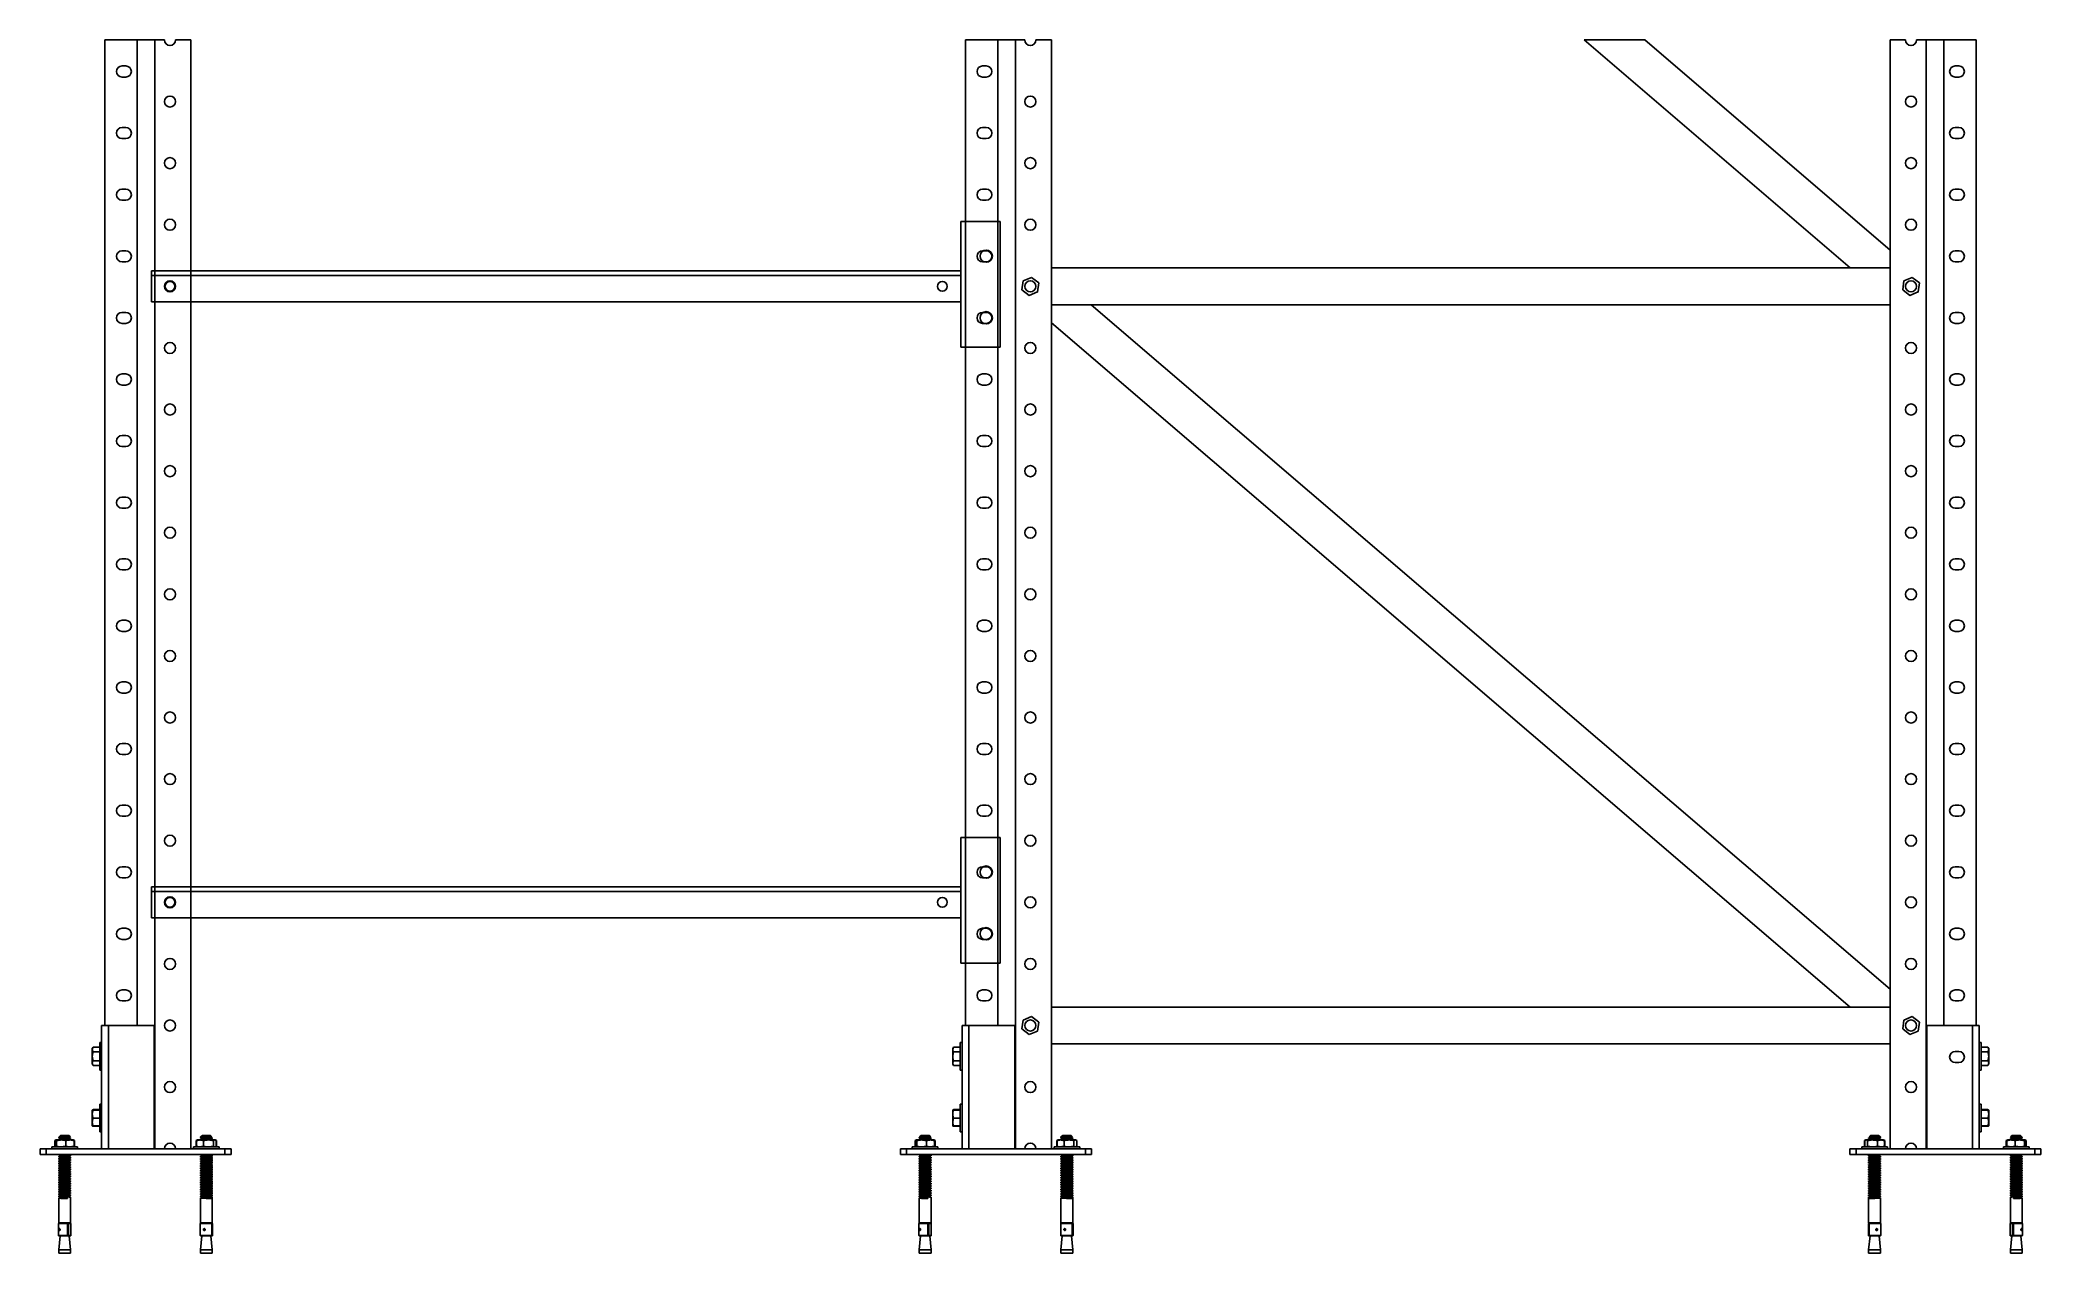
# Model space of a CAD drawing. Header units: millimetres. Extents: x 2529 to 4152, y 1088 to 2073.
import ezdxf

# ---------------------------------------------------------------- set-up
doc = ezdxf.new("R2010")
doc.units = ezdxf.units.MM
doc.linetypes.add('LIN0', pattern=[0])
doc.layers.add('MONTANTE', color=170, linetype='LIN0', lineweight=25)

# ---------------------------------------------------------------- blocks, each defined once
blk = doc.blocks.new('DI_SAPATA')
at = {"color": 7, "linetype": 'Continuous', "lineweight": 25}
for p, q in [((-27.5, 4.8), (-27.5, 104.8)), ((15.2, 104.8), (-27.5, 104.8)), ((-21.9, 4.8), (-21.9, 104.8)), ((15.2, 4.8), (15.2, 104.8)), ((-34.5, 87.1), (-35.1, 86.1)), ((-35.1, 86.1), (-35.1, 73.4)), ((-29.1, 87.1), (-34.5, 87.1)), ((-29.1, 83.5), (-34.5, 83.5)), ((-27.5, 90.9), (-29.1, 90.9)), ((-29.1, 68.6), (-29.1, 90.9)), ((-35.1, 73.4), (-34.5, 72.5)), ((-29.1, 76.2), (-34.5, 76.2)), ((-29.1, 72.4), (-34.5, 72.4)), ((-29.1, 68.6), (-27.5, 68.6)), ((-35.1, 36.1), (-35.1, 23.4)), ((-34.6, 36.2), (-34.5, 36.6)), ((-29.1, 36.6), (-34.5, 36.6)), ((-29.1, 36.2), (-34.5, 36.2)), ((-29.1, 36), (-34.5, 36)), ((-27.5, 40.9), (-29.1, 40.9)), ((-29.1, 40.9), (-29.1, 18.6)), ((-29.1, 29.6), (-34.5, 29.6)), ((-29.1, 23.3), (-34.5, 23.3)), ((-29.1, 23), (-34.5, 23)), ((-29.1, 18.6), (-27.5, 18.6)), ((-77.5, 4.8), (77.5, 4.8)), ((-77.5, 0), (-77.5, 4.8)), ((-77.5, 0), (77.5, 0)), ((-72.5, 0), (-72.5, 4.8)), ((-67.9, 6.3), (-67.9, 4.8)), ((-67.9, 6.3), (-47.1, 6.3)), ((-65, 11.7), (-65.6, 11.4)), ((-65.6, 6.8), (-65.6, 11.4)), ((-65, 6.5), (-65.6, 6.8)), ((-65.1, 6.8), (-65.1, 11.4)), ((-64.6, 11.9), (-65, 11.7)), ((-65, 6.5), (-64.6, 6.3)), ((-64.6, 11.9), (-50.4, 11.9)), ((-64.1, 11.4), (-64.1, 6.8)), ((-62.3, 14.2), (-62.3, 13.8)), ((-62.3, 12.7), (-62.3, 12.3)), ((-62.3, 0), (-62.3, -0.4)), ((-60.9, 15.4), (-61.6, 14.8)), ((-61.5, 14.7), (-61.5, 14.6)), ((-61.4, 14.8), (-60.8, 14.9)), ((-60.9, 15.4), (-54.1, 15.4)), ((-56.5, 11.4), (-56.5, 6.8)), ((-52.9, 14.4), (-54.1, 15.4)), ((-53.5, 13.9), (-53.5, 14)), ((-53.3, 14.3), (-52.9, 14.4)), ((-52.7, 13.1), (-52.7, 13.5)), ((-52.7, 11.9), (-52.7, 12)), ((-50, 11.7), (-50.4, 11.9)), ((-50.4, 6.3), (-50, 6.5)), ((-50, 11.7), (-49.4, 11.4)), ((-49.4, 11.4), (-50, 11.5)), ((-50, 6.5), (-49.4, 6.8)), ((-49.9, 6.8), (-49.9, 11.4)), ((-49.4, 6.8), (-49.8, 6.7)), ((-49.4, 6.8), (-49.4, 11.4)), ((-47.1, 4.8), (-47.1, 6.3)), ((47.1, 6.3), (47.1, 4.8)), ((47.1, 6.3), (67.9, 6.3)), ((50.4, 11.9), (49.3, 11.4)), ((49.8, 11.6), (49.3, 11.4)), ((49.3, 6.8), (49.3, 11.4)), ((49.3, 6.8), (50.4, 6.3)), ((49.8, 6.6), (49.3, 6.8)), ((49.5, 6.8), (49.5, 11.4)), ((50.4, 11.9), (64.6, 11.9)), ((52.7, 14.3), (53.5, 14.9)), ((52.7, 14.3), (52.7, 13.9)), ((52.7, 12.8), (52.7, 12.4)), ((54.1, 15.4), (53.5, 14.9)), ((53.5, 14.9), (53.5, 14.9)), ((53.5, 14.8), (53.5, 14.6)), ((53.6, 14.8), (53.5, 14.8)), ((53.6, 14.8), (53.6, 14.7)), ((54.1, 15.4), (60.9, 15.4)), ((55.2, 11.4), (55.2, 6.8)), ((62, 14.4), (60.9, 15.4)), ((61.5, 14), (61.5, 14.2)), ((62, 14.4), (61.9, 14.5)), ((62.1, 13.2), (62.2, 13.1)), ((62.3, 13.1), (62.3, 13.6)), ((62.3, 11.9), (62.3, 12.1)), ((63.2, 11.4), (63.2, 6.8)), ((65.7, 11.4), (64.6, 11.9)), ((64.6, 6.3), (65.7, 6.8)), ((65.5, 6.8), (65.5, 11.4)), ((65.7, 11.4), (65.6, 11.4)), ((65.7, 6.8), (65.6, 6.7)), ((65.7, 6.8), (65.7, 11.4)), ((67.9, 4.8), (67.9, 6.3)), ((72.5, 0), (72.5, 4.8)), ((77.5, 0), (77.5, 4.8)), ((-62.3, -1.4), (-62.3, -1.8)), ((-62.3, -2.8), (-62.3, -3.2)), ((-62.3, -4.2), (-62.3, -4.6)), ((-62.3, -5.6), (-62.3, -6)), ((-62.3, -7), (-62.3, -7.4)), ((-62.3, -8.4), (-62.3, -8.8)), ((-62.3, -9.8), (-62.3, -10.2)), ((-62.3, -11.2), (-62.3, -11.6)), ((-62.3, -12.7), (-62.3, -13.1)), ((-62.3, -14.1), (-62.3, -14.5)), ((-62.3, -15.5), (-62.3, -15.9)), ((-52.7, -1.1), (-52.7, -0.7)), ((-52.7, -2.5), (-52.7, -2.1)), ((-52.7, -3.9), (-52.7, -3.5)), ((-52.7, -5.3), (-52.7, -4.9)), ((-52.7, -6.7), (-52.7, -6.3)), ((-52.7, -8.1), (-52.7, -7.7)), ((-52.7, -9.5), (-52.7, -9.1)), ((-52.7, -10.9), (-52.7, -10.5)), ((-52.7, -12.3), (-52.7, -11.9)), ((-52.7, -13.8), (-52.7, -13.4)), ((-52.7, -15.2), (-52.7, -14.8)), ((-52.7, -16.6), (-52.7, -16.2)), ((52.7, 0), (52.7, -0.3)), ((52.7, -1.3), (52.7, -1.7)), ((52.7, -2.7), (52.7, -3.1)), ((52.7, -4.1), (52.7, -4.5)), ((52.7, -5.5), (52.7, -5.9)), ((52.7, -6.9), (52.7, -7.3)), ((52.7, -8.3), (52.7, -8.7)), ((52.7, -9.7), (52.7, -10.1)), ((52.7, -11.1), (52.7, -11.5)), ((52.7, -12.6), (52.7, -13)), ((52.7, -14), (52.7, -14.4)), ((52.7, -15.4), (52.7, -15.8)), ((62.1, -0.9), (62.2, -1)), ((62.1, -2.3), (62.2, -2.4)), ((62.1, -3.7), (62.2, -3.8)), ((62.1, -5.1), (62.2, -5.2)), ((62.1, -6.5), (62.2, -6.6)), ((62.1, -8), (62.2, -8)), ((62.1, -9.4), (62.2, -9.4)), ((62.1, -10.8), (62.2, -10.8)), ((62.1, -12.2), (62.2, -12.3)), ((62.1, -13.6), (62.2, -13.7)), ((62.1, -15), (62.2, -15.1)), ((62.3, -1), (62.3, -0.6)), ((62.3, -2.4), (62.3, -2)), ((62.3, -3.8), (62.3, -3.4)), ((62.3, -5.2), (62.3, -4.8)), ((62.3, -6.6), (62.3, -6.2)), ((62.3, -8), (62.3, -7.6)), ((62.3, -9.4), (62.3, -9)), ((62.3, -10.8), (62.3, -10.4)), ((62.3, -12.3), (62.3, -11.8)), ((62.3, -13.7), (62.3, -13.3)), ((62.3, -15.1), (62.3, -14.7)), ((62.3, -16.5), (62.3, -16.1)), ((-62.3, -16.9), (-62.3, -17.3)), ((-62.3, -18.3), (-62.3, -18.7)), ((-62.3, -19.7), (-62.3, -20.1)), ((-62.3, -21.1), (-62.3, -21.5)), ((-62.3, -22.5), (-62.3, -22.9)), ((-62.3, -23.9), (-62.3, -24.3)), ((-62.3, -25.4), (-62.3, -25.8)), ((-62.3, -26.8), (-62.3, -27.2)), ((-62.3, -28.2), (-62.3, -28.6)), ((-62.3, -29.6), (-62.3, -30)), ((-62.3, -31), (-62.3, -31.4)), ((-62.3, -32.4), (-62.3, -32.8)), ((-52.7, -18), (-52.7, -17.6)), ((-52.7, -19.4), (-52.7, -19)), ((-52.7, -20.8), (-52.7, -20.4)), ((-52.7, -22.2), (-52.7, -21.8)), ((-52.7, -23.6), (-52.7, -23.2)), ((-52.7, -25), (-52.7, -24.6)), ((-52.7, -26.5), (-52.7, -26.1)), ((-52.7, -27.9), (-52.7, -27.5)), ((-52.7, -29.3), (-52.7, -28.9)), ((-52.7, -30.7), (-52.7, -30.3)), ((-52.7, -32.1), (-52.7, -31.7)), ((52.7, -16.8), (52.7, -17.2)), ((52.7, -18.2), (52.7, -18.6)), ((52.7, -19.6), (52.7, -20)), ((52.7, -21), (52.7, -21.4)), ((52.7, -22.4), (52.7, -22.8)), ((52.7, -23.8), (52.7, -24.2)), ((52.7, -25.3), (52.7, -25.7)), ((52.7, -26.7), (52.7, -27.1)), ((52.7, -28.1), (52.7, -28.5)), ((52.7, -29.5), (52.7, -29.9)), ((52.7, -30.9), (52.7, -31.3)), ((52.7, -32.3), (52.7, -32.7)), ((62.1, -16.4), (62.2, -16.5)), ((62.1, -17.8), (62.2, -17.9)), ((62.1, -19.2), (62.2, -19.3)), ((62.1, -20.7), (62.2, -20.7)), ((62.1, -22.1), (62.2, -22.1)), ((62.1, -23.5), (62.2, -23.5)), ((62.1, -24.9), (62.2, -25)), ((62.1, -26.3), (62.2, -26.4)), ((62.1, -27.7), (62.2, -27.8)), ((62.1, -29.1), (62.2, -29.2)), ((62.1, -30.5), (62.2, -30.6)), ((62.1, -31.9), (62.2, -32)), ((62.3, -17.9), (62.3, -17.5)), ((62.3, -19.3), (62.3, -18.9)), ((62.3, -20.7), (62.3, -20.3)), ((62.3, -22.1), (62.3, -21.7)), ((62.3, -23.5), (62.3, -23.1)), ((62.3, -25), (62.3, -24.5)), ((62.3, -26.4), (62.3, -26)), ((62.3, -27.8), (62.3, -27.4)), ((62.3, -29.2), (62.3, -28.8)), ((62.3, -30.6), (62.3, -30.2)), ((62.3, -32), (62.3, -31.6)), ((-62.3, -33.8), (-62.3, -34.2)), ((-62.3, -35.2), (-62.3, -55.3)), ((-55.3, -34.7), (-55.7, -35.1)), ((-55.7, -35.1), (-55.7, -35.3)), ((-55.7, -35.3), (-55.3, -35.7)), ((-55.3, -35.7), (-55.3, -34.7)), ((-52.7, -33.5), (-52.7, -33.1)), ((-52.7, -55.3), (-52.7, -34.5)), ((52.7, -33.7), (52.7, -34.1)), ((52.7, -35.1), (52.7, -55.3)), ((61.1, -35.1), (61.1, -35.3)), ((61.1, -35.3), (61.8, -35.7)), ((61.8, -35.7), (61.8, -34.7)), ((62.1, -33.4), (62.2, -33.4)), ((62.3, -33.4), (62.3, -33)), ((62.3, -55.3), (62.3, -34.4)), ((-62.7, -55.7), (-52.3, -55.7)), ((-62.5, -56), (-62.5, -65.7)), ((-55.3, -56), (-62.5, -56)), ((-62.3, -55.3), (-52.7, -55.3)), ((-55.3, -65.7), (-55.3, -56)), ((-55.1, -55.7), (-55.1, -65.9)), ((-54.4, -56), (-54.4, -65.7)), ((-52.5, -56), (-54.4, -56)), ((-52.5, -65.7), (-52.5, -56)), ((52.3, -55.7), (62.7, -55.7)), ((52.5, -56), (52.5, -65.7)), ((61.9, -56), (52.5, -56)), ((52.7, -55.3), (62.3, -55.3)), ((61.9, -65.7), (61.9, -56)), ((62.3, -56), (62.3, -65.7)), ((62.5, -56), (62.3, -56)), ((62.5, -65.7), (62.5, -56)), ((-62.5, -65.7), (-55.3, -65.7)), ((-61.2, -65.9), (-62.3, -77.3)), ((-62.3, -77.3), (-62.3, -79.9)), ((-62.3, -77.3), (-52.7, -77.3)), ((-62.3, -79.9), (-52.7, -79.9)), ((-55.4, -65.9), (-62.2, -65.9)), ((-52.8, -65.9), (-55.4, -65.9)), ((-54.4, -65.7), (-52.5, -65.7)), ((-52.7, -77.3), (-53.8, -65.9)), ((-52.7, -79.9), (-52.7, -77.3)), ((52.5, -65.7), (61.9, -65.7)), ((53.8, -65.9), (52.7, -77.3)), ((52.7, -77.3), (52.7, -79.9)), ((52.7, -77.3), (62.3, -77.3)), ((52.7, -79.9), (62.3, -79.9)), ((62.2, -65.9), (52.8, -65.9)), ((62.3, -77.3), (61.2, -65.9)), ((62.3, -65.7), (62.5, -65.7)), ((62.3, -79.9), (62.3, -77.3))]:
    blk.add_line(p, q, dxfattribs=at)
at = {"color": 7, "linetype": 'Continuous', "lineweight": 25, "flags": 128}
blk.add_lwpolyline([(-61.9, -61.3), (-61.8, -61.4), (-61.7, -61.5), (-61.6, -61.5), (-61.5, -61.4), (-61.4, -61.3), (-61.3, -61.1), (-61.3, -60.9), (-61.3, -60.7), (-61.3, -60.5), (-61.4, -60.3), (-61.6, -60.2), (-61.7, -60.2), (-61.7, -60.2)], dxfattribs=at)
at = {"color": 7, "linetype": 'Continuous', "lineweight": 25}
for centre, radius, start, end in [((-62.7, -55.3), 0.426, 270, 0), ((-62.2, -56), 0.254, 90, 180), ((-61.1, -60.8), 0.923, 147.1265, 212.2723), ((-52.8, -56), 0.254, 360, 90), ((-52.3, -55.3), 0.426, 180, 270), ((52.3, -55.3), 0.426, 270, 0), ((52.8, -56), 0.254, 90, 180), ((62.2, -56), 0.254, 0, 90), ((62.7, -55.3), 0.426, 180, 270), ((-62.2, -65.7), 0.254, 180, 270), ((-52.8, -65.7), 0.254, 270, 0), ((52.8, -65.7), 0.254, 180, 270), ((62.2, -65.7), 0.254, 270, 360)]:
    blk.add_arc(centre, radius, start, end, dxfattribs=at)
for points, knots in [([(-35.1, 85.3), (-35.1, 85.4), (-35, 86), (-34.7, 86.6), (-34.5, 87.1)], [0, 0, 0, 0, 0.231849, 1, 1, 1, 1]), ([(-34.5, 83.5), (-34.6, 83.6), (-34.9, 84.2), (-35, 84.8), (-35.1, 85.3)], [0, 0, 0, 0, 0.211001, 1, 1, 1, 1]), ([(-35.1, 79.8), (-35.1, 79.9), (-35.1, 80.6), (-34.9, 81.8), (-34.6, 82.9), (-34.5, 83.5)], [0, 0, 0, 0, 0.0700758, 0.5307771, 1, 1, 1, 1]), ([(-34.5, 76.2), (-34.7, 76.8), (-35, 78), (-35, 79.2), (-35.1, 79.8)], [0, 0, 0, 0, 0.495458, 1, 1, 1, 1]), ([(-35.1, 74.3), (-35.1, 74.3), (-35.1, 74.7), (-34.9, 75.3), (-34.6, 75.9), (-34.5, 76.2)], [0, 0, 0, 0, 0.070076, 0.530777, 1, 1, 1, 1]), ([(-34.5, 72.4), (-34.7, 72.7), (-35, 73.3), (-35, 74), (-35.1, 74.3)], [0, 0, 0, 0, 0.495458, 1, 1, 1, 1]), ([(-35.1, 36.1), (-35.1, 36.1), (-35.1, 36.1), (-34.9, 36.1), (-34.6, 36.2), (-34.5, 36.2)], [0, 0, 0, 0, 0.070076, 0.530777, 1, 1, 1, 1]), ([(-34.5, 36), (-34.7, 36.1), (-35, 36.1), (-35, 36.1), (-35.1, 36.1)], [0, 0, 0, 0, 0.495458, 1, 1, 1, 1]), ([(-35.1, 32.8), (-35, 33.7), (-34.9, 34.8), (-34.6, 35.8), (-34.5, 36)], [0, 0, 0, 0, 0.788999, 1, 1, 1, 1]), ([(-34.5, 29.6), (-34.7, 30.4), (-35, 31.5), (-35.1, 32.6), (-35.1, 32.8)], [0, 0, 0, 0, 0.768151, 1, 1, 1, 1]), ([(-34.5, 36.6), (-34.7, 36.5), (-35, 36.3), (-35, 36.2), (-35, 36.1)], [0, 0, 0, 0, 0.5453455, 1, 1, 1, 1]), ([(-35.1, 26.5), (-35.1, 26.6), (-35.1, 27.1), (-34.9, 28.2), (-34.6, 29.1), (-34.5, 29.6)], [0, 0, 0, 0, 0.070076, 0.530777, 1, 1, 1, 1]), ([(-34.5, 23.3), (-34.6, 23.6), (-34.7, 24.1), (-34.9, 24.9), (-35, 25.7), (-35.1, 26.2), (-35.1, 26.5)], [0, 0, 0, 0, 0.247269, 0.495363, 0.746874, 1, 1, 1, 1]), ([(-34.5, 23), (-34.6, 23), (-34.7, 23.1), (-34.9, 23.2), (-35, 23.3), (-35, 23.4), (-35.1, 23.4)], [0, 0, 0, 0, 0.277446, 0.555817, 0.838023, 1, 1, 1, 1]), ([(-35.1, 23.4), (-35.1, 23.4), (-35.1, 23.4), (-35, 23.4), (-34.9, 23.4), (-34.7, 23.4), (-34.6, 23.3), (-34.5, 23.3)], [0, 0, 0, 0, 0.070041, 0.299802, 0.530824, 0.765022, 1, 1, 1, 1]), ([(-64.6, 11.9), (-64.7, 11.8), (-64.8, 11.8), (-65, 11.5), (-65.1, 11.4)], [0, 0, 0, 0, 0.496384, 1, 1, 1, 1]), ([(-64.6, 6.3), (-64.7, 6.3), (-64.8, 6.4), (-65, 6.7), (-65.1, 6.8)], [0, 0, 0, 0, 0.496384, 1, 1, 1, 1]), ([(-64.1, 11.4), (-64.2, 11.5), (-64.3, 11.8), (-64.5, 11.8), (-64.6, 11.9)], [0, 0, 0, 0, 0.49696, 1, 1, 1, 1]), ([(-64.1, 6.8), (-64.2, 6.7), (-64.3, 6.4), (-64.5, 6.3), (-64.6, 6.3)], [0, 0, 0, 0, 0.49696, 1, 1, 1, 1]), ([(-60.3, 11.9), (-60.9, 11.8), (-62.2, 11.8), (-63.4, 11.5), (-64.1, 11.4)], [0, 0, 0, 0, 0.496384, 1, 1, 1, 1]), ([(-60.3, 6.3), (-60.9, 6.3), (-62.2, 6.4), (-63.4, 6.7), (-64.1, 6.8)], [0, 0, 0, 0, 0.496384, 1, 1, 1, 1]), ([(-61.5, 14.6), (-61.6, 14.5), (-61.9, 14.3), (-62.1, 14.2), (-62.3, 14.1)], [0, 0, 0, 0, 0.499964, 1, 1, 1, 1]), ([(-62.2, 13.8), (-62.2, 13.8), (-62.3, 13.7), (-61.8, 13.7), (-60.7, 13.6), (-59.2, 13.5), (-57.5, 13.4), (-56, 13.3), (-54.7, 13.3), (-53.6, 13.2), (-52.8, 13.1), (-52.8, 13.1), (-52.8, 13.1)], [0, 0, 0, 0, 0.023631, 0.149941, 0.26903, 0.387024, 0.506433, 0.598729, 0.693132, 0.786132, 0.910896, 1, 1, 1, 1]), ([(-61.5, 13.1), (-61.6, 13.1), (-61.9, 12.9), (-62.1, 12.8), (-62.3, 12.7)], [0, 0, 0, 0, 0.499974, 1, 1, 1, 1]), ([(-62.2, 12.3), (-62.2, 12.3), (-62.3, 12.3), (-61.8, 12.2), (-60.7, 12.2), (-59.2, 12.1), (-57.5, 12), (-56.1, 11.9), (-55.3, 11.9), (-55, 11.9)], [0, 0, 0, 0, 0.034887, 0.221357, 0.397169, 0.571363, 0.747647, 0.883905, 1, 1, 1, 1]), ([(-61.5, 14.6), (-61.6, 14.5), (-61.9, 14.4), (-62.1, 14.2), (-62.2, 14.1)], [0, 0, 0, 0, 0.4922152, 1, 1, 1, 1]), ([(-62.2, 14.1), (-62.2, 14.1), (-62.3, 14.1), (-61.8, 14), (-60.9, 13.9), (-59.7, 13.9), (-58.3, 13.8), (-56.8, 13.7), (-55.4, 13.7), (-54.1, 13.6), (-53.2, 13.5), (-52.7, 13.4), (-52.8, 13.4), (-52.8, 13.4)], [0, 0, 0, 0, 0.0326192, 0.1559298, 0.2537351, 0.3498191, 0.4480737, 0.5446385, 0.6418294, 0.7398959, 0.8531063, 0.9686771, 1, 1, 1, 1]), ([(-61.5, 13.2), (-61.6, 13.1), (-61.9, 12.9), (-62.1, 12.8), (-62.2, 12.7)], [0, 0, 0, 0, 0.492224, 1, 1, 1, 1]), ([(-62.2, 12.7), (-62.2, 12.7), (-62.3, 12.7), (-61.8, 12.6), (-60.9, 12.5), (-59.7, 12.5), (-58.3, 12.4), (-56.8, 12.3), (-55.4, 12.3), (-54.1, 12.2), (-53.2, 12.1), (-52.7, 12), (-52.8, 12), (-52.8, 12)], [0, 0, 0, 0, 0.032619, 0.15593, 0.253735, 0.349819, 0.448074, 0.544638, 0.641829, 0.739896, 0.853106, 0.968677, 1, 1, 1, 1]), ([(-62.2, 0), (-62.2, 0), (-62.3, 0), (-61.8, -0.1), (-60.9, -0.2), (-59.7, -0.2), (-58.3, -0.3), (-56.8, -0.4), (-55.4, -0.4), (-54.1, -0.5), (-53.2, -0.6), (-52.7, -0.7), (-52.8, -0.7), (-52.8, -0.7)], [0, 0, 0, 0, 0.032619, 0.15593, 0.253735, 0.349819, 0.448074, 0.544638, 0.641829, 0.739896, 0.853106, 0.968677, 1, 1, 1, 1]), ([(-52.9, 14.4), (-52.9, 14.4), (-52.9, 14.4), (-53.3, 14.4), (-54.1, 14.5), (-55.3, 14.5), (-56.8, 14.6), (-58.2, 14.6), (-59.6, 14.7), (-60.7, 14.7), (-61.4, 14.7), (-61.7, 14.8), (-61.6, 14.8), (-61.6, 14.8)], [0, 0, 0, 0, 0.02536, 0.137158, 0.246397, 0.355694, 0.46222, 0.568332, 0.672844, 0.775754, 0.878295, 0.977983, 1, 1, 1, 1]), ([(-60.8, 14.7), (-60.8, 14.7), (-61.2, 14.7), (-61.4, 14.8), (-61.5, 14.8)], [0, 0, 0, 0, 0.17633, 1, 1, 1, 1]), ([(-61.4, 14.7), (-61.4, 14.7), (-61.5, 14.7), (-61, 14.6), (-60.2, 14.5), (-59.2, 14.5), (-58, 14.4), (-56.8, 14.3), (-55.7, 14.3), (-54.6, 14.2), (-53.9, 14.1), (-53.5, 14.1), (-53.5, 14), (-53.6, 14)], [0, 0, 0, 0, 0.050436, 0.171885, 0.267352, 0.361721, 0.45804, 0.552408, 0.647876, 0.743891, 0.854832, 0.968099, 1, 1, 1, 1]), ([(-61.5, 13.3), (-61.5, 13.3), (-61.5, 13.2), (-61.5, 13.2), (-61.5, 13.1)], [0, 0, 0, 0, 0.500038, 1, 1, 1, 1]), ([(-61.4, 13.3), (-61.4, 13.3), (-61.5, 13.3), (-61, 13.2), (-60.2, 13.1), (-59.2, 13.1), (-58, 13), (-56.8, 12.9), (-55.7, 12.9), (-54.6, 12.8), (-53.9, 12.7), (-53.5, 12.7), (-53.5, 12.6), (-53.6, 12.6)], [0, 0, 0, 0, 0.050432, 0.17188, 0.267348, 0.361716, 0.458035, 0.552403, 0.647871, 0.743887, 0.854827, 0.968094, 1, 1, 1, 1]), ([(-61.4, 11.9), (-61.5, 11.9), (-61.5, 11.9), (-61.4, 11.9), (-61.4, 11.9)], [0, 0, 0, 0, 0.953402, 1, 1, 1, 1]), ([(-56.5, 11.4), (-57.1, 11.5), (-58.4, 11.8), (-59.6, 11.8), (-60.3, 11.9)], [0, 0, 0, 0, 0.49696, 1, 1, 1, 1]), ([(-56.5, 6.8), (-57.1, 6.7), (-58.4, 6.4), (-59.6, 6.3), (-60.3, 6.3)], [0, 0, 0, 0, 0.49696, 1, 1, 1, 1]), ([(-53.2, 11.9), (-53.7, 11.8), (-54.8, 11.8), (-55.9, 11.5), (-56.5, 11.4)], [0, 0, 0, 0, 0.496384, 1, 1, 1, 1]), ([(-53.2, 6.3), (-53.5, 6.3), (-54, 6.3), (-54.8, 6.4), (-55.7, 6.6), (-56.2, 6.7), (-56.5, 6.8)], [0, 0, 0, 0, 0.247689, 0.496435, 0.747881, 1, 1, 1, 1]), ([(-53, 14.4), (-53, 14.4), (-53, 14.4), (-53.6, 14.5), (-54.3, 14.5), (-54.8, 14.5), (-54.9, 14.5)], [0, 0, 0, 0, 0.2404097, 0.5988424, 0.9574627, 1, 1, 1, 1]), ([(-54.5, 14.3), (-54.5, 14.3), (-54.5, 14.3), (-54.5, 14.3), (-54.3, 14.3), (-53.9, 14.3), (-53.4, 14.3), (-53.2, 14.3), (-53, 14.3)], [0, 0, 0, 0, 0.0000434, 0.0020296, 0.0960338, 0.2376516, 0.4841121, 1, 1, 1, 1]), ([(-53.8, 0), (-53.7, 0), (-53.5, -0.1), (-53.5, -0.1), (-53.6, -0.1)], [0, 0, 0, 0, 0.734608, 1, 1, 1, 1]), ([(-52.8, 13.4), (-52.9, 13.5), (-53.1, 13.6), (-53.4, 13.8), (-53.5, 13.9)], [0, 0, 0, 0, 0.500117, 1, 1, 1, 1]), ([(-52.8, 13.5), (-52.9, 13.5), (-53.1, 13.7), (-53.4, 13.8), (-53.5, 13.9)], [0, 0, 0, 0, 0.511353, 1, 1, 1, 1]), ([(-53.5, 12.5), (-53.5, 12.5), (-53.5, 12.6), (-53.5, 12.6), (-53.5, 12.7)], [0, 0, 0, 0, 0.464327, 1, 1, 1, 1]), ([(-53.5, 12.4), (-53.5, 12.5), (-53.5, 12.5), (-53.5, 12.6), (-53.5, 12.6)], [0, 0, 0, 0, 0.466365, 1, 1, 1, 1]), ([(-52.8, 12), (-52.9, 12.1), (-53.1, 12.2), (-53.4, 12.4), (-53.5, 12.5)], [0, 0, 0, 0, 0.500102, 1, 1, 1, 1]), ([(-52.8, 12.1), (-52.9, 12.1), (-53.1, 12.3), (-53.4, 12.4), (-53.5, 12.5)], [0, 0, 0, 0, 0.5113393, 1, 1, 1, 1]), ([(-49.9, 11.4), (-50.4, 11.5), (-51.5, 11.8), (-52.6, 11.8), (-53.2, 11.9)], [0, 0, 0, 0, 0.49696, 1, 1, 1, 1]), ([(-49.9, 6.8), (-50.4, 6.7), (-51.5, 6.4), (-52.6, 6.3), (-53.2, 6.3)], [0, 0, 0, 0, 0.49696, 1, 1, 1, 1]), ([(-50.4, 11.9), (-50.3, 11.8), (-50.2, 11.8), (-50, 11.5), (-49.9, 11.4)], [0, 0, 0, 0, 0.496384, 1, 1, 1, 1]), ([(-50.4, 6.3), (-50.3, 6.3), (-50.2, 6.4), (-50, 6.7), (-49.9, 6.8)], [0, 0, 0, 0, 0.496384, 1, 1, 1, 1]), ([(52.4, 11.9), (51.9, 11.8), (50.9, 11.8), (50, 11.5), (49.5, 11.4)], [0, 0, 0, 0, 0.496384, 1, 1, 1, 1]), ([(49.5, 11.4), (49.7, 11.5), (49.9, 11.7), (50.1, 11.7), (50.1, 11.7)], [0, 0, 0, 0, 0.981616, 1, 1, 1, 1]), ([(52.4, 6.3), (51.9, 6.3), (50.9, 6.4), (50, 6.7), (49.5, 6.8)], [0, 0, 0, 0, 0.496384, 1, 1, 1, 1]), ([(49.5, 6.8), (49.7, 6.6), (49.9, 6.5), (50.1, 6.4), (50.1, 6.4)], [0, 0, 0, 0, 0.981616, 1, 1, 1, 1]), ([(55.2, 11.4), (54.8, 11.5), (53.8, 11.8), (52.8, 11.8), (52.4, 11.9)], [0, 0, 0, 0, 0.49696, 1, 1, 1, 1]), ([(55.2, 6.8), (54.8, 6.7), (53.8, 6.4), (52.8, 6.3), (52.4, 6.3)], [0, 0, 0, 0, 0.49696, 1, 1, 1, 1]), ([(52.8, 13.9), (52.8, 13.8), (52.7, 13.8), (53, 13.8), (53.3, 13.7)], [0, 0, 0, 0, 0.168975, 1, 1, 1, 1]), ([(52.8, 12.4), (52.8, 12.4), (52.7, 12.4), (53, 12.4), (53.3, 12.3)], [0, 0, 0, 0, 0.168975, 1, 1, 1, 1]), ([(52.8, 14.3), (52.8, 14.2), (52.9, 14.2), (53.9, 14.1), (55.3, 14), (56.9, 13.9), (58.3, 13.9), (59.7, 13.8), (60.9, 13.7), (61.8, 13.7), (62.2, 13.6), (62.2, 13.6), (62.2, 13.6)], [0, 0, 0, 0, 0.1168798, 0.2436463, 0.3701988, 0.4705753, 0.5691853, 0.670023, 0.7691265, 0.8688725, 0.9695172, 1, 1, 1, 1]), ([(52.8, 13.9), (52.8, 13.9), (52.9, 13.8), (53.8, 13.7), (55.3, 13.7), (57.1, 13.6), (58.9, 13.5), (60.4, 13.4), (61.5, 13.3), (62, 13.3), (62.3, 13.2), (62.2, 13.2), (62.2, 13.2)], [0, 0, 0, 0, 0.101404, 0.228536, 0.35484, 0.473923, 0.591911, 0.711315, 0.803607, 0.898005, 0.991002, 1, 1, 1, 1]), ([(52.8, 12.8), (52.8, 12.8), (52.9, 12.8), (53.9, 12.7), (55.3, 12.6), (56.9, 12.5), (58.3, 12.5), (59.7, 12.4), (60.9, 12.3), (61.8, 12.3), (62.2, 12.2), (62.2, 12.2), (62.2, 12.2)], [0, 0, 0, 0, 0.11688, 0.243646, 0.370198, 0.470575, 0.569185, 0.670022, 0.769126, 0.868872, 0.969516, 1, 1, 1, 1]), ([(52.8, 12.5), (52.8, 12.5), (52.9, 12.4), (53.8, 12.3), (55.3, 12.2), (57.1, 12.2), (58.9, 12.1), (60.4, 12), (61.4, 11.9), (61.8, 11.9), (61.9, 11.9)], [0, 0, 0, 0, 0.114939, 0.25904, 0.402202, 0.53718, 0.670917, 0.806257, 0.910868, 1, 1, 1, 1]), ([(53.9, 13.4), (53.8, 13.3), (53.5, 13.2), (53.3, 13), (53.2, 12.9)], [0, 0, 0, 0, 0.499981, 1, 1, 1, 1]), ([(53.6, 13.2), (53.5, 13.1), (53.3, 13), (53.2, 13), (53.2, 12.9)], [0, 0, 0, 0, 0.889065, 1, 1, 1, 1]), ([(62, 14.5), (62, 14.5), (62, 14.5), (61.6, 14.5), (60.7, 14.6), (59.5, 14.6), (58.1, 14.7), (56.7, 14.7), (55.4, 14.7), (54.3, 14.8), (53.6, 14.8), (53.6, 14.9), (53.5, 14.9)], [0, 0, 0, 0, 0.033153, 0.146646, 0.257262, 0.367448, 0.475972, 0.582834, 0.689312, 0.792828, 0.896413, 1, 1, 1, 1]), ([(53.5, 12), (53.5, 12), (53.5, 11.9), (53.5, 11.8), (53.5, 11.8)], [0, 0, 0, 0, 0.50008, 1, 1, 1, 1]), ([(53.6, 14.7), (53.7, 14.6), (53.7, 14.6), (54.5, 14.5), (55.7, 14.5), (57, 14.4), (58.2, 14.3), (59.4, 14.2), (60.4, 14.2), (61.1, 14.1), (61.5, 14), (61.4, 14), (61.4, 14)], [0, 0, 0, 0, 0.0633, 0.198519, 0.33351, 0.44058, 0.545763, 0.653326, 0.759036, 0.865432, 0.972789, 1, 1, 1, 1]), ([(53.6, 13.4), (53.6, 13.4), (53.6, 13.3), (53.6, 13.3), (53.6, 13.2)], [0, 0, 0, 0, 0.500039, 1, 1, 1, 1]), ([(53.6, 12), (53.6, 12), (53.6, 11.9), (53.6, 11.9), (53.6, 11.8)], [0, 0, 0, 0, 0.500079, 1, 1, 1, 1]), ([(57.6, 14.6), (57.5, 14.6), (56.8, 14.7), (55.7, 14.7), (54.6, 14.7), (54.1, 14.8), (53.9, 14.8)], [0, 0, 0, 0, 0.114604, 0.413209, 0.710744, 1, 1, 1, 1]), ([(59.2, 11.9), (58.6, 11.8), (57.2, 11.8), (55.9, 11.5), (55.2, 11.4)], [0, 0, 0, 0, 0.496384, 1, 1, 1, 1]), ([(59.2, 6.3), (58.6, 6.3), (57.2, 6.4), (55.9, 6.7), (55.2, 6.8)], [0, 0, 0, 0, 0.496384, 1, 1, 1, 1]), ([(63.2, 11.4), (62.6, 11.5), (61.3, 11.8), (59.9, 11.8), (59.2, 11.9)], [0, 0, 0, 0, 0.4969604, 1, 1, 1, 1]), ([(63.2, 6.8), (62.6, 6.7), (61.3, 6.4), (59.9, 6.3), (59.2, 6.3)], [0, 0, 0, 0, 0.49696, 1, 1, 1, 1]), ([(62.2, 13.6), (62.1, 13.6), (61.9, 13.8), (61.6, 13.9), (61.5, 14)], [0, 0, 0, 0, 0.500127, 1, 1, 1, 1]), ([(61.5, 12.6), (61.5, 12.6), (61.5, 12.7), (61.5, 12.7), (61.5, 12.8)], [0, 0, 0, 0, 0.470296, 1, 1, 1, 1]), ([(61.5, 12.6), (61.5, 12.6), (61.5, 12.6), (61.5, 12.7), (61.5, 12.7)], [0, 0, 0, 0, 0.226628, 1, 1, 1, 1]), ([(62.2, 12.2), (62.1, 12.2), (61.9, 12.4), (61.6, 12.5), (61.5, 12.6)], [0, 0, 0, 0, 0.5001116, 1, 1, 1, 1]), ([(61.5, -0.1), (61.5, -0.1), (61.5, 0), (61.5, 0), (61.5, 0)], [0, 0, 0, 0, 0.733788, 1, 1, 1, 1]), ([(61.5, -0.1), (61.5, -0.1), (61.5, -0.1), (61.5, 0), (61.5, 0)], [0, 0, 0, 0, 0.241792, 1, 1, 1, 1]), ([(64.4, 11.9), (64.2, 11.8), (63.8, 11.8), (63.4, 11.5), (63.2, 11.4)], [0, 0, 0, 0, 0.496384, 1, 1, 1, 1]), ([(64.4, 6.3), (64.3, 6.3), (64.1, 6.3), (63.8, 6.4), (63.5, 6.6), (63.3, 6.7), (63.2, 6.8)], [0, 0, 0, 0, 0.247689, 0.496435, 0.747881, 1, 1, 1, 1]), ([(65.5, 11.4), (65.3, 11.5), (64.9, 11.8), (64.6, 11.8), (64.4, 11.9)], [0, 0, 0, 0, 0.49696, 1, 1, 1, 1]), ([(65.5, 6.8), (65.3, 6.6), (65.1, 6.5), (64.9, 6.4), (64.9, 6.4)], [0, 0, 0, 0, 0.981616, 1, 1, 1, 1]), ([(-62.2, -0.4), (-62.2, -0.4), (-62.3, -0.4), (-61.8, -0.5), (-60.7, -0.5), (-59.2, -0.6), (-57.5, -0.7), (-56, -0.8), (-54.7, -0.8), (-53.6, -0.9), (-52.8, -1), (-52.8, -1), (-52.8, -1.1)], [0, 0, 0, 0, 0.023631, 0.149941, 0.26903, 0.387024, 0.506433, 0.598729, 0.693132, 0.786132, 0.910896, 1, 1, 1, 1]), ([(-61.5, -1), (-61.6, -1), (-61.9, -1.2), (-62.1, -1.3), (-62.3, -1.4)], [0, 0, 0, 0, 0.500074, 1, 1, 1, 1]), ([(-62.2, -1.8), (-62.2, -1.8), (-62.3, -1.8), (-61.8, -1.9), (-60.7, -2), (-59.2, -2), (-57.5, -2.1), (-56, -2.2), (-54.7, -2.3), (-53.6, -2.3), (-52.8, -2.4), (-52.8, -2.4), (-52.8, -2.5)], [0, 0, 0, 0, 0.023631, 0.149941, 0.26903, 0.387024, 0.506433, 0.598729, 0.693132, 0.786132, 0.910896, 1, 1, 1, 1]), ([(-61.5, -2.4), (-61.6, -2.4), (-61.9, -2.6), (-62.1, -2.7), (-62.3, -2.8)], [0, 0, 0, 0, 0.500084, 1, 1, 1, 1]), ([(-62.2, -3.2), (-62.2, -3.2), (-62.3, -3.2), (-61.8, -3.3), (-60.7, -3.4), (-59.2, -3.4), (-57.5, -3.5), (-56, -3.6), (-54.7, -3.7), (-53.6, -3.7), (-52.8, -3.8), (-52.8, -3.9), (-52.8, -3.9)], [0, 0, 0, 0, 0.023631, 0.149941, 0.26903, 0.387024, 0.506433, 0.598729, 0.693132, 0.786132, 0.910896, 1, 1, 1, 1]), ([(-61.5, -3.8), (-61.6, -3.9), (-61.9, -4), (-62.1, -4.2), (-62.3, -4.2)], [0, 0, 0, 0, 0.500094, 1, 1, 1, 1]), ([(-62.2, -4.6), (-62.2, -4.6), (-62.3, -4.6), (-61.8, -4.7), (-60.7, -4.8), (-59.2, -4.9), (-57.5, -4.9), (-56, -5), (-54.7, -5.1), (-53.6, -5.1), (-52.8, -5.2), (-52.8, -5.3), (-52.8, -5.3)], [0, 0, 0, 0, 0.023631, 0.149941, 0.26903, 0.387024, 0.506433, 0.598729, 0.693132, 0.786132, 0.910896, 1, 1, 1, 1]), ([(-61.5, -5.2), (-61.6, -5.3), (-61.9, -5.4), (-62.1, -5.6), (-62.3, -5.6)], [0, 0, 0, 0, 0.500104, 1, 1, 1, 1]), ([(-62.2, -6), (-62.2, -6), (-62.3, -6), (-61.8, -6.1), (-60.7, -6.2), (-59.2, -6.3), (-57.5, -6.3), (-56, -6.4), (-54.7, -6.5), (-53.6, -6.6), (-52.8, -6.6), (-52.8, -6.7), (-52.8, -6.7)], [0, 0, 0, 0, 0.023631, 0.149941, 0.26903, 0.387024, 0.506433, 0.598729, 0.693132, 0.786132, 0.910896, 1, 1, 1, 1]), ([(-61.5, -6.6), (-61.6, -6.7), (-61.9, -6.8), (-62.1, -7), (-62.3, -7.1)], [0, 0, 0, 0, 0.500114, 1, 1, 1, 1]), ([(-62.2, -7.4), (-62.2, -7.4), (-62.3, -7.4), (-61.8, -7.5), (-60.7, -7.6), (-59.2, -7.7), (-57.5, -7.8), (-56, -7.8), (-54.7, -7.9), (-53.6, -8), (-52.8, -8), (-52.8, -8.1), (-52.8, -8.1)], [0, 0, 0, 0, 0.0236313, 0.1499406, 0.2690299, 0.3870235, 0.5064325, 0.5987294, 0.6931318, 0.7861324, 0.9108964, 1, 1, 1, 1]), ([(-61.5, -8), (-61.6, -8.1), (-61.9, -8.2), (-62.1, -8.4), (-62.3, -8.5)], [0, 0, 0, 0, 0.500123, 1, 1, 1, 1]), ([(-62.2, -8.8), (-62.2, -8.8), (-62.3, -8.9), (-61.8, -8.9), (-60.7, -9), (-59.2, -9.1), (-57.5, -9.2), (-56, -9.2), (-54.7, -9.3), (-53.6, -9.4), (-52.8, -9.5), (-52.8, -9.5), (-52.8, -9.5)], [0, 0, 0, 0, 0.0236313, 0.1499406, 0.2690299, 0.3870235, 0.5064325, 0.5987294, 0.6931318, 0.7861324, 0.9108964, 1, 1, 1, 1]), ([(-61.5, -9.4), (-61.6, -9.5), (-61.9, -9.7), (-62.1, -9.8), (-62.3, -9.9)], [0, 0, 0, 0, 0.500133, 1, 1, 1, 1]), ([(-62.2, -10.2), (-62.2, -10.2), (-62.3, -10.3), (-61.8, -10.3), (-60.7, -10.4), (-59.2, -10.5), (-57.5, -10.6), (-56, -10.6), (-54.7, -10.7), (-53.6, -10.8), (-52.8, -10.9), (-52.8, -10.9), (-52.8, -10.9)], [0, 0, 0, 0, 0.0236313, 0.1499406, 0.2690299, 0.3870235, 0.5064325, 0.5987294, 0.6931318, 0.7861324, 0.9108964, 1, 1, 1, 1]), ([(-61.5, -10.8), (-61.6, -10.9), (-61.9, -11.1), (-62.1, -11.2), (-62.3, -11.3)], [0, 0, 0, 0, 0.500143, 1, 1, 1, 1]), ([(-62.2, -11.6), (-62.2, -11.6), (-62.3, -11.7), (-61.8, -11.7), (-60.7, -11.8), (-59.2, -11.9), (-57.5, -12), (-56, -12.1), (-54.7, -12.1), (-53.6, -12.2), (-52.8, -12.3), (-52.8, -12.3), (-52.8, -12.3)], [0, 0, 0, 0, 0.023631, 0.149941, 0.26903, 0.387024, 0.506433, 0.598729, 0.693132, 0.786132, 0.910896, 1, 1, 1, 1]), ([(-61.5, -12.3), (-61.6, -12.3), (-61.9, -12.5), (-62.1, -12.6), (-62.3, -12.7)], [0, 0, 0, 0, 0.5001532, 1, 1, 1, 1]), ([(-62.2, -13.1), (-62.2, -13.1), (-62.3, -13.1), (-61.8, -13.2), (-60.7, -13.2), (-59.2, -13.3), (-57.5, -13.4), (-56, -13.5), (-54.7, -13.5), (-53.6, -13.6), (-52.8, -13.7), (-52.8, -13.7), (-52.8, -13.8)], [0, 0, 0, 0, 0.023631, 0.149941, 0.26903, 0.387024, 0.506433, 0.598729, 0.693132, 0.786132, 0.910896, 1, 1, 1, 1]), ([(-61.5, -13.7), (-61.6, -13.7), (-61.9, -13.9), (-62.1, -14), (-62.3, -14.1)], [0, 0, 0, 0, 0.500163, 1, 1, 1, 1]), ([(-62.2, -14.5), (-62.2, -14.5), (-62.3, -14.5), (-61.8, -14.6), (-60.7, -14.7), (-59.2, -14.7), (-57.5, -14.8), (-56, -14.9), (-54.7, -15), (-53.6, -15), (-52.8, -15.1), (-52.8, -15.1), (-52.8, -15.2)], [0, 0, 0, 0, 0.023631, 0.149941, 0.26903, 0.387024, 0.506433, 0.598729, 0.693132, 0.786132, 0.910896, 1, 1, 1, 1]), ([(-61.5, -15.1), (-61.6, -15.1), (-61.9, -15.3), (-62.1, -15.4), (-62.3, -15.5)], [0, 0, 0, 0, 0.500173, 1, 1, 1, 1]), ([(-62.2, -15.9), (-62.2, -15.9), (-62.3, -15.9), (-61.8, -16), (-60.7, -16.1), (-59.2, -16.1), (-57.5, -16.2), (-56, -16.3), (-54.7, -16.4), (-53.6, -16.4), (-52.8, -16.5), (-52.8, -16.6), (-52.8, -16.6)], [0, 0, 0, 0, 0.023631, 0.149941, 0.26903, 0.387024, 0.506433, 0.598729, 0.693132, 0.786132, 0.910896, 1, 1, 1, 1]), ([(-61.5, -0.9), (-61.6, -1), (-61.9, -1.2), (-62.1, -1.3), (-62.2, -1.4)], [0, 0, 0, 0, 0.492314, 1, 1, 1, 1]), ([(-62.2, -1.4), (-62.2, -1.4), (-62.3, -1.5), (-61.8, -1.5), (-60.9, -1.6), (-59.7, -1.7), (-58.3, -1.7), (-56.8, -1.8), (-55.4, -1.9), (-54.1, -1.9), (-53.2, -2), (-52.7, -2.1), (-52.8, -2.1), (-52.8, -2.1)], [0, 0, 0, 0, 0.032619, 0.15593, 0.253735, 0.349819, 0.448074, 0.544638, 0.641829, 0.739896, 0.853106, 0.968677, 1, 1, 1, 1]), ([(-61.5, -2.4), (-61.6, -2.4), (-61.9, -2.6), (-62.1, -2.7), (-62.2, -2.8)], [0, 0, 0, 0, 0.492323, 1, 1, 1, 1]), ([(-62.2, -2.8), (-62.2, -2.8), (-62.3, -2.9), (-61.8, -2.9), (-60.9, -3), (-59.7, -3.1), (-58.3, -3.1), (-56.8, -3.2), (-55.4, -3.3), (-54.1, -3.3), (-53.2, -3.4), (-52.7, -3.5), (-52.8, -3.5), (-52.8, -3.5)], [0, 0, 0, 0, 0.032619, 0.15593, 0.253735, 0.349819, 0.448074, 0.544638, 0.641829, 0.739896, 0.853106, 0.968677, 1, 1, 1, 1]), ([(-61.5, -3.8), (-61.6, -3.8), (-61.9, -4), (-62.1, -4.1), (-62.2, -4.2)], [0, 0, 0, 0, 0.492332, 1, 1, 1, 1]), ([(-62.2, -4.2), (-62.2, -4.2), (-62.3, -4.3), (-61.8, -4.3), (-60.9, -4.4), (-59.7, -4.5), (-58.3, -4.5), (-56.8, -4.6), (-55.4, -4.7), (-54.1, -4.8), (-53.2, -4.8), (-52.7, -4.9), (-52.8, -4.9), (-52.8, -4.9)], [0, 0, 0, 0, 0.0326192, 0.1559298, 0.2537351, 0.3498191, 0.4480737, 0.5446385, 0.6418294, 0.7398959, 0.8531063, 0.9686771, 1, 1, 1, 1]), ([(-61.5, -5.2), (-61.6, -5.3), (-61.9, -5.4), (-62.1, -5.5), (-62.2, -5.6)], [0, 0, 0, 0, 0.492341, 1, 1, 1, 1]), ([(-62.2, -5.6), (-62.2, -5.6), (-62.3, -5.7), (-61.8, -5.7), (-60.9, -5.8), (-59.7, -5.9), (-58.3, -6), (-56.8, -6), (-55.4, -6.1), (-54.1, -6.2), (-53.2, -6.2), (-52.7, -6.3), (-52.8, -6.3), (-52.8, -6.3)], [0, 0, 0, 0, 0.032619, 0.15593, 0.253735, 0.349819, 0.448074, 0.544638, 0.641829, 0.739896, 0.853106, 0.968677, 1, 1, 1, 1]), ([(-61.5, -6.6), (-61.6, -6.7), (-61.9, -6.8), (-62.1, -7), (-62.2, -7)], [0, 0, 0, 0, 0.4923497, 1, 1, 1, 1]), ([(-62.2, -7.1), (-62.2, -7.1), (-62.3, -7.1), (-61.8, -7.2), (-60.9, -7.2), (-59.7, -7.3), (-58.3, -7.4), (-56.8, -7.4), (-55.4, -7.5), (-54.1, -7.6), (-53.2, -7.7), (-52.7, -7.7), (-52.8, -7.8), (-52.8, -7.8)], [0, 0, 0, 0, 0.032619, 0.15593, 0.253735, 0.349819, 0.448074, 0.544638, 0.641829, 0.739896, 0.853106, 0.968677, 1, 1, 1, 1]), ([(-61.5, -8), (-61.6, -8.1), (-61.9, -8.2), (-62.1, -8.4), (-62.2, -8.4)], [0, 0, 0, 0, 0.492359, 1, 1, 1, 1]), ([(-62.2, -8.5), (-62.2, -8.5), (-62.3, -8.5), (-61.8, -8.6), (-60.9, -8.6), (-59.7, -8.7), (-58.3, -8.8), (-56.8, -8.8), (-55.4, -8.9), (-54.1, -9), (-53.2, -9.1), (-52.7, -9.1), (-52.8, -9.2), (-52.8, -9.2)], [0, 0, 0, 0, 0.032619, 0.15593, 0.253735, 0.349819, 0.448074, 0.544638, 0.641829, 0.739896, 0.853106, 0.968677, 1, 1, 1, 1]), ([(-61.5, -9.4), (-61.6, -9.5), (-61.9, -9.6), (-62.1, -9.8), (-62.2, -9.9)], [0, 0, 0, 0, 0.492368, 1, 1, 1, 1]), ([(-62.2, -9.9), (-62.2, -9.9), (-62.3, -9.9), (-61.8, -10), (-60.9, -10.1), (-59.7, -10.1), (-58.3, -10.2), (-56.8, -10.3), (-55.4, -10.3), (-54.1, -10.4), (-53.2, -10.5), (-52.7, -10.5), (-52.8, -10.6), (-52.8, -10.6)], [0, 0, 0, 0, 0.032619, 0.15593, 0.253735, 0.349819, 0.448074, 0.544638, 0.641829, 0.739896, 0.853106, 0.968677, 1, 1, 1, 1]), ([(-61.5, -10.8), (-61.6, -10.9), (-61.9, -11), (-62.1, -11.2), (-62.2, -11.3)], [0, 0, 0, 0, 0.492376, 1, 1, 1, 1]), ([(-62.2, -11.3), (-62.2, -11.3), (-62.3, -11.3), (-61.8, -11.4), (-60.9, -11.5), (-59.7, -11.5), (-58.3, -11.6), (-56.8, -11.7), (-55.4, -11.7), (-54.1, -11.8), (-53.2, -11.9), (-52.7, -12), (-52.8, -12), (-52.8, -12)], [0, 0, 0, 0, 0.032619, 0.15593, 0.253735, 0.349819, 0.448074, 0.544638, 0.641829, 0.739896, 0.853106, 0.968677, 1, 1, 1, 1]), ([(-61.5, -12.2), (-61.6, -12.3), (-61.9, -12.5), (-62.1, -12.6), (-62.2, -12.7)], [0, 0, 0, 0, 0.492385, 1, 1, 1, 1]), ([(-62.2, -12.7), (-62.2, -12.7), (-62.3, -12.7), (-61.8, -12.8), (-60.9, -12.9), (-59.7, -12.9), (-58.3, -13), (-56.8, -13.1), (-55.4, -13.1), (-54.1, -13.2), (-53.2, -13.3), (-52.7, -13.4), (-52.8, -13.4), (-52.8, -13.4)], [0, 0, 0, 0, 0.0326192, 0.1559298, 0.2537351, 0.3498191, 0.4480737, 0.5446385, 0.6418294, 0.7398959, 0.8531063, 0.9686771, 1, 1, 1, 1]), ([(-61.5, -13.6), (-61.6, -13.7), (-61.9, -13.9), (-62.1, -14), (-62.2, -14.1)], [0, 0, 0, 0, 0.492394, 1, 1, 1, 1]), ([(-62.2, -14.1), (-62.2, -14.1), (-62.3, -14.2), (-61.8, -14.2), (-60.9, -14.3), (-59.7, -14.4), (-58.3, -14.4), (-56.8, -14.5), (-55.4, -14.6), (-54.1, -14.6), (-53.2, -14.7), (-52.7, -14.8), (-52.8, -14.8), (-52.8, -14.8)], [0, 0, 0, 0, 0.032619, 0.15593, 0.253735, 0.349819, 0.448074, 0.544638, 0.641829, 0.739896, 0.853106, 0.968677, 1, 1, 1, 1]), ([(-61.5, -15.1), (-61.6, -15.1), (-61.9, -15.3), (-62.1, -15.4), (-62.2, -15.5)], [0, 0, 0, 0, 0.492403, 1, 1, 1, 1]), ([(-62.2, -15.5), (-62.2, -15.5), (-62.3, -15.6), (-61.8, -15.6), (-60.9, -15.7), (-59.7, -15.8), (-58.3, -15.8), (-56.8, -15.9), (-55.4, -16), (-54.1, -16), (-53.2, -16.1), (-52.7, -16.2), (-52.8, -16.2), (-52.8, -16.2)], [0, 0, 0, 0, 0.0326192, 0.1559298, 0.2537351, 0.3498191, 0.4480737, 0.5446385, 0.6418294, 0.7398959, 0.8531063, 0.9686771, 1, 1, 1, 1]), ([(-61.5, -0.8), (-61.5, -0.8), (-61.5, -0.9), (-61.5, -0.9), (-61.5, -1)], [0, 0, 0, 0, 0.500418, 1, 1, 1, 1]), ([(-61.4, -0.8), (-61.4, -0.8), (-61.5, -0.8), (-61, -0.9), (-60.2, -1), (-59.2, -1), (-58, -1.1), (-56.8, -1.2), (-55.7, -1.2), (-54.6, -1.3), (-53.9, -1.4), (-53.5, -1.5), (-53.5, -1.5), (-53.6, -1.5)], [0, 0, 0, 0, 0.050389, 0.171837, 0.267304, 0.361672, 0.45799, 0.552358, 0.647825, 0.74384, 0.85478, 0.968046, 1, 1, 1, 1]), ([(-61.5, -2.2), (-61.5, -2.2), (-61.5, -2.3), (-61.5, -2.3), (-61.5, -2.4)], [0, 0, 0, 0, 0.500456, 1, 1, 1, 1]), ([(-61.4, -2.2), (-61.4, -2.2), (-61.5, -2.3), (-61, -2.3), (-60.2, -2.4), (-59.2, -2.5), (-58, -2.5), (-56.8, -2.6), (-55.7, -2.7), (-54.6, -2.7), (-53.9, -2.8), (-53.5, -2.9), (-53.5, -2.9), (-53.6, -2.9)], [0, 0, 0, 0, 0.050385, 0.171832, 0.267299, 0.361667, 0.457986, 0.552353, 0.64782, 0.743835, 0.854775, 0.968041, 1, 1, 1, 1]), ([(-61.5, -3.6), (-61.5, -3.6), (-61.5, -3.7), (-61.5, -3.8), (-61.5, -3.8)], [0, 0, 0, 0, 0.500494, 1, 1, 1, 1]), ([(-61.4, -3.6), (-61.4, -3.6), (-61.5, -3.7), (-61, -3.7), (-60.2, -3.8), (-59.2, -3.9), (-58, -3.9), (-56.8, -4), (-55.7, -4.1), (-54.6, -4.1), (-53.9, -4.2), (-53.5, -4.3), (-53.5, -4.3), (-53.6, -4.3)], [0, 0, 0, 0, 0.0503807, 0.1718281, 0.2672949, 0.3616627, 0.457981, 0.5523485, 0.6478156, 0.7438305, 0.8547701, 0.9680364, 1, 1, 1, 1]), ([(-61.5, -5), (-61.5, -5.1), (-61.5, -5.1), (-61.5, -5.2), (-61.5, -5.2)], [0, 0, 0, 0, 0.500532, 1, 1, 1, 1]), ([(-61.4, -5), (-61.4, -5), (-61.5, -5.1), (-61, -5.1), (-60.2, -5.2), (-59.2, -5.3), (-58, -5.3), (-56.8, -5.4), (-55.7, -5.5), (-54.6, -5.6), (-53.9, -5.6), (-53.5, -5.7), (-53.5, -5.7), (-53.6, -5.7)], [0, 0, 0, 0, 0.0503764, 0.1718238, 0.2672905, 0.3616582, 0.4579765, 0.5523439, 0.647811, 0.7438258, 0.8547653, 0.9680316, 1, 1, 1, 1]), ([(-61.5, -6.4), (-61.5, -6.5), (-61.5, -6.5), (-61.5, -6.6), (-61.5, -6.6)], [0, 0, 0, 0, 0.50057, 1, 1, 1, 1]), ([(-61.4, -6.4), (-61.4, -6.4), (-61.5, -6.5), (-61, -6.6), (-60.2, -6.6), (-59.2, -6.7), (-58, -6.8), (-56.8, -6.8), (-55.7, -6.9), (-54.6, -7), (-53.9, -7), (-53.5, -7.1), (-53.5, -7.1), (-53.6, -7.1)], [0, 0, 0, 0, 0.050372, 0.171819, 0.267286, 0.361654, 0.457972, 0.552339, 0.647806, 0.743821, 0.854761, 0.968027, 1, 1, 1, 1]), ([(-61.5, -7.8), (-61.5, -7.9), (-61.5, -7.9), (-61.5, -8), (-61.5, -8)], [0, 0, 0, 0, 0.5006081, 1, 1, 1, 1]), ([(-61.4, -7.8), (-61.4, -7.9), (-61.5, -7.9), (-61, -8), (-60.2, -8), (-59.2, -8.1), (-58, -8.2), (-56.8, -8.2), (-55.7, -8.3), (-54.6, -8.4), (-53.9, -8.4), (-53.5, -8.5), (-53.5, -8.5), (-53.6, -8.6)], [0, 0, 0, 0, 0.0503678, 0.171815, 0.2672817, 0.3616493, 0.4579675, 0.5523348, 0.6478018, 0.7438164, 0.8547559, 0.968022, 1, 1, 1, 1]), ([(-61.5, -9.3), (-61.5, -9.3), (-61.5, -9.3), (-61.5, -9.4), (-61.5, -9.4)], [0, 0, 0, 0, 0.500646, 1, 1, 1, 1]), ([(-61.4, -9.3), (-61.4, -9.3), (-61.5, -9.3), (-61, -9.4), (-60.2, -9.4), (-59.2, -9.5), (-58, -9.6), (-56.8, -9.6), (-55.7, -9.7), (-54.6, -9.8), (-53.9, -9.9), (-53.5, -9.9), (-53.5, -10), (-53.6, -10)], [0, 0, 0, 0, 0.050363, 0.171811, 0.267277, 0.361645, 0.457963, 0.55233, 0.647797, 0.743812, 0.854751, 0.968017, 1, 1, 1, 1]), ([(-61.5, -10.7), (-61.5, -10.7), (-61.5, -10.8), (-61.5, -10.8), (-61.5, -10.8)], [0, 0, 0, 0, 0.500684, 1, 1, 1, 1]), ([(-61.4, -10.7), (-61.4, -10.7), (-61.5, -10.7), (-61, -10.8), (-60.2, -10.9), (-59.2, -10.9), (-58, -11), (-56.8, -11.1), (-55.7, -11.1), (-54.6, -11.2), (-53.9, -11.3), (-53.5, -11.3), (-53.5, -11.4), (-53.6, -11.4)], [0, 0, 0, 0, 0.050359, 0.171806, 0.267273, 0.36164, 0.457958, 0.552326, 0.647792, 0.743807, 0.854746, 0.968012, 1, 1, 1, 1]), ([(-61.5, -12.1), (-61.5, -12.1), (-61.5, -12.2), (-61.5, -12.2), (-61.5, -12.3)], [0, 0, 0, 0, 0.5007219, 1, 1, 1, 1]), ([(-61.4, -12.1), (-61.4, -12.1), (-61.5, -12.1), (-61, -12.2), (-60.2, -12.3), (-59.2, -12.3), (-58, -12.4), (-56.8, -12.5), (-55.7, -12.5), (-54.6, -12.6), (-53.9, -12.7), (-53.5, -12.7), (-53.5, -12.8), (-53.6, -12.8)], [0, 0, 0, 0, 0.050355, 0.171802, 0.267268, 0.361636, 0.457954, 0.552321, 0.647788, 0.743802, 0.854742, 0.968008, 1, 1, 1, 1]), ([(-61.5, -13.5), (-61.5, -13.5), (-61.5, -13.6), (-61.5, -13.6), (-61.5, -13.7)], [0, 0, 0, 0, 0.50076, 1, 1, 1, 1]), ([(-61.4, -13.5), (-61.4, -13.5), (-61.5, -13.5), (-61, -13.6), (-60.2, -13.7), (-59.2, -13.7), (-58, -13.8), (-56.8, -13.9), (-55.7, -13.9), (-54.6, -14), (-53.9, -14.1), (-53.5, -14.2), (-53.5, -14.2), (-53.6, -14.2)], [0, 0, 0, 0, 0.050351, 0.171798, 0.267264, 0.361631, 0.457949, 0.552316, 0.647783, 0.743798, 0.854737, 0.968003, 1, 1, 1, 1]), ([(-61.5, -14.9), (-61.5, -14.9), (-61.5, -15), (-61.5, -15), (-61.5, -15.1)], [0, 0, 0, 0, 0.500798, 1, 1, 1, 1]), ([(-61.4, -14.9), (-61.4, -14.9), (-61.5, -15), (-61, -15), (-60.2, -15.1), (-59.2, -15.2), (-58, -15.2), (-56.8, -15.3), (-55.7, -15.4), (-54.6, -15.4), (-53.9, -15.5), (-53.5, -15.6), (-53.5, -15.6), (-53.6, -15.6)], [0, 0, 0, 0, 0.050346, 0.171793, 0.26726, 0.361627, 0.457945, 0.552312, 0.647779, 0.743793, 0.854732, 0.967998, 1, 1, 1, 1]), ([(-53.5, -0.2), (-53.5, -0.2), (-53.5, -0.1), (-53.5, -0.1), (-53.5, 0)], [0, 0, 0, 0, 0.46394, 1, 1, 1, 1]), ([(-53.5, -0.3), (-53.5, -0.2), (-53.5, -0.2), (-53.5, -0.1), (-53.5, -0.1)], [0, 0, 0, 0, 0.465999, 1, 1, 1, 1]), ([(-52.8, -0.7), (-52.9, -0.6), (-53.1, -0.5), (-53.4, -0.3), (-53.5, -0.2)], [0, 0, 0, 0, 0.499966, 1, 1, 1, 1]), ([(-52.8, -0.6), (-52.9, -0.6), (-53.1, -0.4), (-53.4, -0.3), (-53.5, -0.2)], [0, 0, 0, 0, 0.511213, 1, 1, 1, 1]), ([(-53.5, -1.7), (-53.5, -1.6), (-53.5, -1.6), (-53.5, -1.5), (-53.5, -1.5)], [0, 0, 0, 0, 0.465958, 1, 1, 1, 1]), ([(-53.5, -1.6), (-53.5, -1.6), (-53.5, -1.5), (-53.5, -1.5), (-53.5, -1.5)], [0, 0, 0, 0, 0.463897, 1, 1, 1, 1]), ([(-52.8, -2.1), (-52.9, -2), (-53.1, -1.8), (-53.4, -1.7), (-53.5, -1.6)], [0, 0, 0, 0, 0.5111987, 1, 1, 1, 1]), ([(-52.8, -2.1), (-52.9, -2), (-53.1, -1.9), (-53.4, -1.7), (-53.5, -1.7)], [0, 0, 0, 0, 0.499951, 1, 1, 1, 1]), ([(-53.5, -3.1), (-53.5, -3), (-53.5, -3), (-53.5, -2.9), (-53.5, -2.9)], [0, 0, 0, 0, 0.465918, 1, 1, 1, 1]), ([(-53.5, -3), (-53.5, -3), (-53.5, -2.9), (-53.5, -2.9), (-53.5, -2.9)], [0, 0, 0, 0, 0.463854, 1, 1, 1, 1]), ([(-52.8, -3.5), (-52.9, -3.4), (-53.1, -3.2), (-53.4, -3.1), (-53.5, -3)], [0, 0, 0, 0, 0.511185, 1, 1, 1, 1]), ([(-52.8, -3.5), (-52.9, -3.4), (-53.1, -3.3), (-53.4, -3.1), (-53.5, -3.1)], [0, 0, 0, 0, 0.4999358, 1, 1, 1, 1]), ([(-53.5, -4.5), (-53.5, -4.5), (-53.5, -4.4), (-53.5, -4.3), (-53.5, -4.3)], [0, 0, 0, 0, 0.465877, 1, 1, 1, 1]), ([(-53.5, -4.4), (-53.5, -4.4), (-53.5, -4.4), (-53.5, -4.3), (-53.5, -4.3)], [0, 0, 0, 0, 0.463811, 1, 1, 1, 1]), ([(-52.8, -4.9), (-52.9, -4.8), (-53.1, -4.7), (-53.4, -4.5), (-53.5, -4.4)], [0, 0, 0, 0, 0.511171, 1, 1, 1, 1]), ([(-52.8, -4.9), (-52.9, -4.8), (-53.1, -4.7), (-53.4, -4.5), (-53.5, -4.5)], [0, 0, 0, 0, 0.499921, 1, 1, 1, 1]), ([(-53.5, -5.9), (-53.5, -5.9), (-53.5, -5.8), (-53.5, -5.8), (-53.5, -5.7)], [0, 0, 0, 0, 0.465836, 1, 1, 1, 1]), ([(-53.5, -5.9), (-53.5, -5.8), (-53.5, -5.8), (-53.5, -5.7), (-53.5, -5.7)], [0, 0, 0, 0, 0.463768, 1, 1, 1, 1]), ([(-52.8, -6.3), (-52.9, -6.3), (-53.1, -6.1), (-53.4, -6), (-53.5, -5.9)], [0, 0, 0, 0, 0.499906, 1, 1, 1, 1]), ([(-52.8, -6.3), (-52.9, -6.2), (-53.1, -6.1), (-53.4, -5.9), (-53.5, -5.9)], [0, 0, 0, 0, 0.511157, 1, 1, 1, 1]), ([(-53.5, -7.3), (-53.5, -7.3), (-53.5, -7.2), (-53.5, -7.2), (-53.5, -7.1)], [0, 0, 0, 0, 0.465796, 1, 1, 1, 1]), ([(-53.5, -7.3), (-53.5, -7.2), (-53.5, -7.2), (-53.5, -7.1), (-53.5, -7.1)], [0, 0, 0, 0, 0.4637252, 1, 1, 1, 1]), ([(-52.8, -7.7), (-52.9, -7.7), (-53.1, -7.5), (-53.4, -7.4), (-53.5, -7.3)], [0, 0, 0, 0, 0.4998906, 1, 1, 1, 1]), ([(-52.8, -7.7), (-52.9, -7.6), (-53.1, -7.5), (-53.4, -7.3), (-53.5, -7.3)], [0, 0, 0, 0, 0.5111426, 1, 1, 1, 1]), ([(-53.5, -8.7), (-53.5, -8.6), (-53.5, -8.6), (-53.5, -8.5), (-53.5, -8.5)], [0, 0, 0, 0, 0.463682, 1, 1, 1, 1]), ([(-53.5, -8.7), (-53.5, -8.7), (-53.5, -8.6), (-53.5, -8.6), (-53.5, -8.6)], [0, 0, 0, 0, 0.465755, 1, 1, 1, 1]), ([(-52.8, -9.2), (-52.9, -9.1), (-53.1, -8.9), (-53.4, -8.8), (-53.5, -8.7)], [0, 0, 0, 0, 0.499876, 1, 1, 1, 1]), ([(-52.8, -9.1), (-52.9, -9), (-53.1, -8.9), (-53.4, -8.7), (-53.5, -8.7)], [0, 0, 0, 0, 0.511129, 1, 1, 1, 1]), ([(-53.5, -10.1), (-53.5, -10.1), (-53.5, -10), (-53.5, -10), (-53.5, -9.9)], [0, 0, 0, 0, 0.4636393, 1, 1, 1, 1]), ([(-53.5, -10.1), (-53.5, -10.1), (-53.5, -10), (-53.5, -10), (-53.5, -10)], [0, 0, 0, 0, 0.465714, 1, 1, 1, 1]), ([(-52.8, -10.6), (-52.9, -10.5), (-53.1, -10.3), (-53.4, -10.2), (-53.5, -10.1)], [0, 0, 0, 0, 0.49986, 1, 1, 1, 1]), ([(-52.8, -10.5), (-52.9, -10.4), (-53.1, -10.3), (-53.4, -10.2), (-53.5, -10.1)], [0, 0, 0, 0, 0.511114, 1, 1, 1, 1]), ([(-53.5, -11.5), (-53.5, -11.5), (-53.5, -11.4), (-53.5, -11.4), (-53.5, -11.3)], [0, 0, 0, 0, 0.463596, 1, 1, 1, 1]), ([(-53.5, -11.5), (-53.5, -11.5), (-53.5, -11.5), (-53.5, -11.4), (-53.5, -11.4)], [0, 0, 0, 0, 0.465674, 1, 1, 1, 1]), ([(-52.8, -12), (-52.9, -11.9), (-53.1, -11.8), (-53.4, -11.6), (-53.5, -11.5)], [0, 0, 0, 0, 0.499845, 1, 1, 1, 1]), ([(-52.8, -11.9), (-52.9, -11.9), (-53.1, -11.7), (-53.4, -11.6), (-53.5, -11.5)], [0, 0, 0, 0, 0.5111005, 1, 1, 1, 1]), ([(-53.5, -12.9), (-53.5, -12.9), (-53.5, -12.8), (-53.5, -12.8), (-53.5, -12.7)], [0, 0, 0, 0, 0.463554, 1, 1, 1, 1]), ([(-53.5, -13), (-53.5, -12.9), (-53.5, -12.9), (-53.5, -12.8), (-53.5, -12.8)], [0, 0, 0, 0, 0.465633, 1, 1, 1, 1]), ([(-52.8, -13.4), (-52.9, -13.3), (-53.1, -13.2), (-53.4, -13), (-53.5, -12.9)], [0, 0, 0, 0, 0.49983, 1, 1, 1, 1]), ([(-52.8, -13.3), (-52.9, -13.3), (-53.1, -13.1), (-53.4, -13), (-53.5, -12.9)], [0, 0, 0, 0, 0.511086, 1, 1, 1, 1]), ([(-53.5, -14.4), (-53.5, -14.3), (-53.5, -14.3), (-53.5, -14.2), (-53.5, -14.2)], [0, 0, 0, 0, 0.465593, 1, 1, 1, 1]), ([(-53.5, -14.3), (-53.5, -14.3), (-53.5, -14.2), (-53.5, -14.2), (-53.5, -14.2)], [0, 0, 0, 0, 0.463511, 1, 1, 1, 1]), ([(-52.8, -14.8), (-52.9, -14.7), (-53.1, -14.5), (-53.4, -14.4), (-53.5, -14.3)], [0, 0, 0, 0, 0.511072, 1, 1, 1, 1]), ([(-52.8, -14.8), (-52.9, -14.7), (-53.1, -14.6), (-53.4, -14.4), (-53.5, -14.4)], [0, 0, 0, 0, 0.499815, 1, 1, 1, 1]), ([(-53.5, -15.8), (-53.5, -15.7), (-53.5, -15.7), (-53.5, -15.6), (-53.5, -15.6)], [0, 0, 0, 0, 0.465552, 1, 1, 1, 1]), ([(-53.5, -15.7), (-53.5, -15.7), (-53.5, -15.6), (-53.5, -15.6), (-53.5, -15.6)], [0, 0, 0, 0, 0.463468, 1, 1, 1, 1]), ([(-52.8, -16.2), (-52.9, -16.1), (-53.1, -15.9), (-53.4, -15.8), (-53.5, -15.7)], [0, 0, 0, 0, 0.511058, 1, 1, 1, 1]), ([(-52.8, -16.2), (-52.9, -16.1), (-53.1, -16), (-53.4, -15.8), (-53.5, -15.8)], [0, 0, 0, 0, 0.4998, 1, 1, 1, 1]), ([(52.8, -0.3), (52.8, -0.3), (52.7, -0.3), (53, -0.3), (53.3, -0.4)], [0, 0, 0, 0, 0.168975, 1, 1, 1, 1]), ([(52.8, -1.7), (52.8, -1.7), (52.7, -1.7), (53, -1.7), (53.3, -1.8)], [0, 0, 0, 0, 0.168975, 1, 1, 1, 1]), ([(52.8, -3.1), (52.8, -3.1), (52.7, -3.1), (53, -3.2), (53.3, -3.2)], [0, 0, 0, 0, 0.168975, 1, 1, 1, 1]), ([(52.8, -4.5), (52.8, -4.5), (52.7, -4.5), (53, -4.6), (53.3, -4.6)], [0, 0, 0, 0, 0.168975, 1, 1, 1, 1]), ([(52.8, -5.9), (52.8, -5.9), (52.7, -5.9), (53, -6), (53.3, -6)], [0, 0, 0, 0, 0.168975, 1, 1, 1, 1]), ([(52.8, -7.3), (52.8, -7.3), (52.7, -7.4), (53, -7.4), (53.3, -7.4)], [0, 0, 0, 0, 0.168975, 1, 1, 1, 1]), ([(52.8, -8.7), (52.8, -8.7), (52.7, -8.8), (53, -8.8), (53.3, -8.8)], [0, 0, 0, 0, 0.168975, 1, 1, 1, 1]), ([(52.8, -10.1), (52.8, -10.1), (52.7, -10.2), (53, -10.2), (53.3, -10.2)], [0, 0, 0, 0, 0.1689751, 1, 1, 1, 1]), ([(52.8, -11.5), (52.8, -11.6), (52.7, -11.6), (53, -11.6), (53.3, -11.7)], [0, 0, 0, 0, 0.168975, 1, 1, 1, 1]), ([(52.8, -13), (52.8, -13), (52.7, -13), (53, -13), (53.3, -13.1)], [0, 0, 0, 0, 0.168975, 1, 1, 1, 1]), ([(52.8, -14.4), (52.8, -14.4), (52.7, -14.4), (53, -14.4), (53.3, -14.5)], [0, 0, 0, 0, 0.168975, 1, 1, 1, 1]), ([(52.8, -15.8), (52.8, -15.8), (52.7, -15.8), (53, -15.9), (53.3, -15.9)], [0, 0, 0, 0, 0.168975, 1, 1, 1, 1]), ([(52.8, -0.2), (52.8, -0.2), (52.9, -0.3), (53.8, -0.4), (55.3, -0.5), (57.1, -0.5), (58.9, -0.6), (60.4, -0.7), (61.5, -0.8), (62, -0.8), (62.3, -0.9), (62.2, -0.9), (62.2, -0.9)], [0, 0, 0, 0, 0.101404, 0.228536, 0.35484, 0.473923, 0.591911, 0.711315, 0.803607, 0.898005, 0.991002, 1, 1, 1, 1]), ([(52.8, -1.3), (52.8, -1.3), (52.9, -1.3), (53.9, -1.4), (55.3, -1.5), (56.9, -1.6), (58.3, -1.7), (59.7, -1.7), (60.9, -1.8), (61.8, -1.9), (62.2, -1.9), (62.2, -1.9), (62.2, -2)], [0, 0, 0, 0, 0.116878, 0.243644, 0.370195, 0.47057, 0.569179, 0.670015, 0.769118, 0.868863, 0.969506, 1, 1, 1, 1]), ([(52.8, -1.6), (52.8, -1.6), (52.9, -1.7), (53.8, -1.8), (55.3, -1.9), (57.1, -2), (58.9, -2), (60.4, -2.1), (61.5, -2.2), (62, -2.3), (62.3, -2.3), (62.2, -2.3), (62.2, -2.3)], [0, 0, 0, 0, 0.101404, 0.228536, 0.35484, 0.473923, 0.591911, 0.711315, 0.803607, 0.898005, 0.991002, 1, 1, 1, 1]), ([(52.8, -2.7), (52.8, -2.7), (52.9, -2.8), (53.9, -2.8), (55.3, -2.9), (56.9, -3), (58.3, -3.1), (59.7, -3.1), (60.9, -3.2), (61.8, -3.3), (62.2, -3.3), (62.2, -3.4), (62.2, -3.4)], [0, 0, 0, 0, 0.116878, 0.243643, 0.370194, 0.470569, 0.569178, 0.670015, 0.769117, 0.868862, 0.969505, 1, 1, 1, 1]), ([(52.8, -3), (52.8, -3.1), (52.9, -3.1), (53.8, -3.2), (55.3, -3.3), (57.1, -3.4), (58.9, -3.4), (60.4, -3.5), (61.5, -3.6), (62, -3.7), (62.3, -3.7), (62.2, -3.7), (62.2, -3.7)], [0, 0, 0, 0, 0.101404, 0.228536, 0.35484, 0.473923, 0.591911, 0.711315, 0.803607, 0.898005, 0.991002, 1, 1, 1, 1]), ([(52.8, -4.1), (52.8, -4.1), (52.9, -4.2), (53.9, -4.3), (55.3, -4.3), (56.9, -4.4), (58.3, -4.5), (59.7, -4.5), (60.9, -4.6), (61.8, -4.7), (62.2, -4.7), (62.2, -4.8), (62.2, -4.8)], [0, 0, 0, 0, 0.116878, 0.243643, 0.370194, 0.470569, 0.569178, 0.670014, 0.769116, 0.868861, 0.969504, 1, 1, 1, 1]), ([(52.8, -4.4), (52.8, -4.5), (52.9, -4.5), (53.8, -4.6), (55.3, -4.7), (57.1, -4.8), (58.9, -4.9), (60.4, -4.9), (61.5, -5), (62, -5.1), (62.3, -5.1), (62.2, -5.1), (62.2, -5.1)], [0, 0, 0, 0, 0.101404, 0.228536, 0.35484, 0.473923, 0.591911, 0.711315, 0.803607, 0.898005, 0.991002, 1, 1, 1, 1]), ([(52.8, -5.5), (52.8, -5.5), (52.9, -5.6), (53.9, -5.7), (55.3, -5.7), (56.9, -5.8), (58.3, -5.9), (59.7, -6), (60.9, -6), (61.8, -6.1), (62.2, -6.1), (62.2, -6.2), (62.2, -6.2)], [0, 0, 0, 0, 0.1168781, 0.2436428, 0.3701934, 0.4705685, 0.5691771, 0.6700133, 0.7691154, 0.86886, 0.9695032, 1, 1, 1, 1]), ([(52.8, -5.8), (52.8, -5.9), (52.9, -5.9), (53.8, -6), (55.3, -6.1), (57.1, -6.2), (58.9, -6.3), (60.4, -6.3), (61.5, -6.4), (62, -6.5), (62.3, -6.5), (62.2, -6.6), (62.2, -6.6)], [0, 0, 0, 0, 0.101404, 0.228536, 0.35484, 0.473923, 0.591911, 0.711315, 0.803607, 0.898005, 0.991002, 1, 1, 1, 1]), ([(52.8, -6.9), (52.8, -6.9), (52.9, -7), (53.9, -7.1), (55.3, -7.2), (56.9, -7.2), (58.3, -7.3), (59.7, -7.4), (60.9, -7.4), (61.8, -7.5), (62.2, -7.6), (62.2, -7.6), (62.2, -7.6)], [0, 0, 0, 0, 0.116878, 0.243643, 0.370193, 0.470568, 0.569177, 0.670013, 0.769115, 0.868859, 0.969502, 1, 1, 1, 1]), ([(52.8, -7.3), (52.8, -7.3), (52.9, -7.3), (53.8, -7.4), (55.3, -7.5), (57.1, -7.6), (58.9, -7.7), (60.4, -7.8), (61.5, -7.8), (62, -7.9), (62.3, -7.9), (62.2, -8), (62.2, -8)], [0, 0, 0, 0, 0.101404, 0.228536, 0.35484, 0.473923, 0.591911, 0.711315, 0.803607, 0.898005, 0.991002, 1, 1, 1, 1]), ([(52.8, -8.3), (52.8, -8.3), (52.9, -8.4), (53.9, -8.5), (55.3, -8.6), (56.9, -8.6), (58.3, -8.7), (59.7, -8.8), (60.9, -8.8), (61.8, -8.9), (62.2, -9), (62.2, -9), (62.2, -9)], [0, 0, 0, 0, 0.116878, 0.243642, 0.370193, 0.470568, 0.569176, 0.670012, 0.769114, 0.868858, 0.969501, 1, 1, 1, 1]), ([(52.8, -8.7), (52.8, -8.7), (52.9, -8.7), (53.8, -8.8), (55.3, -8.9), (57.1, -9), (58.9, -9.1), (60.4, -9.2), (61.5, -9.2), (62, -9.3), (62.3, -9.4), (62.2, -9.4), (62.2, -9.4)], [0, 0, 0, 0, 0.1014039, 0.2285364, 0.3548397, 0.4739234, 0.5919115, 0.7113148, 0.8036073, 0.8980053, 0.9910016, 1, 1, 1, 1]), ([(52.8, -9.7), (52.8, -9.8), (52.9, -9.8), (53.9, -9.9), (55.3, -10), (56.9, -10.1), (58.3, -10.1), (59.7, -10.2), (60.9, -10.3), (61.8, -10.3), (62.2, -10.4), (62.2, -10.4), (62.2, -10.4)], [0, 0, 0, 0, 0.116878, 0.243642, 0.370192, 0.470567, 0.569175, 0.670011, 0.769113, 0.868857, 0.9695, 1, 1, 1, 1]), ([(52.8, -10.1), (52.8, -10.1), (52.9, -10.2), (53.8, -10.2), (55.3, -10.3), (57.1, -10.4), (58.9, -10.5), (60.4, -10.6), (61.5, -10.6), (62, -10.7), (62.3, -10.8), (62.2, -10.8), (62.2, -10.8)], [0, 0, 0, 0, 0.101404, 0.228536, 0.35484, 0.473923, 0.591911, 0.711315, 0.803607, 0.898005, 0.991002, 1, 1, 1, 1]), ([(52.8, -11.1), (52.8, -11.2), (52.9, -11.2), (53.9, -11.3), (55.3, -11.4), (56.9, -11.5), (58.3, -11.5), (59.7, -11.6), (60.9, -11.7), (61.8, -11.7), (62.2, -11.8), (62.2, -11.8), (62.2, -11.8)], [0, 0, 0, 0, 0.116878, 0.243642, 0.370192, 0.470567, 0.569175, 0.670011, 0.769112, 0.868856, 0.969499, 1, 1, 1, 1]), ([(52.8, -11.5), (52.8, -11.5), (52.9, -11.6), (53.8, -11.7), (55.3, -11.7), (57.1, -11.8), (58.9, -11.9), (60.4, -12), (61.5, -12.1), (62, -12.1), (62.3, -12.2), (62.2, -12.2), (62.2, -12.2)], [0, 0, 0, 0, 0.101404, 0.228536, 0.35484, 0.473923, 0.591911, 0.711315, 0.803607, 0.898005, 0.991002, 1, 1, 1, 1]), ([(52.8, -12.6), (52.8, -12.6), (52.9, -12.6), (53.9, -12.7), (55.3, -12.8), (56.9, -12.9), (58.3, -12.9), (59.7, -13), (60.9, -13.1), (61.8, -13.1), (62.2, -13.2), (62.2, -13.2), (62.2, -13.2)], [0, 0, 0, 0, 0.116878, 0.243642, 0.370192, 0.470566, 0.569174, 0.67001, 0.769111, 0.868856, 0.969498, 1, 1, 1, 1]), ([(52.8, -12.9), (52.8, -12.9), (52.9, -13), (53.8, -13.1), (55.3, -13.2), (57.1, -13.2), (58.9, -13.3), (60.4, -13.4), (61.5, -13.5), (62, -13.5), (62.3, -13.6), (62.2, -13.6), (62.2, -13.6)], [0, 0, 0, 0, 0.101404, 0.228536, 0.35484, 0.473923, 0.591911, 0.711315, 0.803607, 0.898005, 0.991002, 1, 1, 1, 1]), ([(52.8, -14), (52.8, -14), (52.9, -14), (53.9, -14.1), (55.3, -14.2), (56.9, -14.3), (58.3, -14.4), (59.7, -14.4), (60.9, -14.5), (61.8, -14.6), (62.2, -14.6), (62.2, -14.6), (62.2, -14.7)], [0, 0, 0, 0, 0.116877, 0.243641, 0.370191, 0.470566, 0.569174, 0.670009, 0.769111, 0.868855, 0.969497, 1, 1, 1, 1]), ([(52.8, -14.3), (52.8, -14.3), (52.9, -14.4), (53.8, -14.5), (55.3, -14.6), (57.1, -14.7), (58.9, -14.7), (60.4, -14.8), (61.5, -14.9), (62, -15), (62.3, -15), (62.2, -15), (62.2, -15)], [0, 0, 0, 0, 0.101404, 0.228536, 0.35484, 0.473923, 0.591911, 0.711315, 0.803607, 0.898005, 0.991002, 1, 1, 1, 1]), ([(52.8, -15.4), (52.8, -15.4), (52.9, -15.5), (53.9, -15.5), (55.3, -15.6), (56.9, -15.7), (58.3, -15.8), (59.7, -15.8), (60.9, -15.9), (61.8, -16), (62.2, -16), (62.2, -16.1), (62.2, -16.1)], [0, 0, 0, 0, 0.1168773, 0.2436411, 0.3701907, 0.4705651, 0.569173, 0.6700085, 0.7691098, 0.8688537, 0.9694962, 1, 1, 1, 1]), ([(52.8, -15.7), (52.8, -15.8), (52.9, -15.8), (53.8, -15.9), (55.3, -16), (57.1, -16.1), (58.9, -16.1), (60.4, -16.2), (61.5, -16.3), (62, -16.4), (62.3, -16.4), (62.2, -16.4), (62.2, -16.4)], [0, 0, 0, 0, 0.101404, 0.228536, 0.35484, 0.473923, 0.591911, 0.711315, 0.803607, 0.898005, 0.991002, 1, 1, 1, 1]), ([(53.9, -0.7), (53.8, -0.8), (53.5, -0.9), (53.3, -1.1), (53.2, -1.2)], [0, 0, 0, 0, 0.500067, 1, 1, 1, 1]), ([(53.6, -0.9), (53.5, -1), (53.3, -1.1), (53.2, -1.2), (53.2, -1.2)], [0, 0, 0, 0, 0.889442, 1, 1, 1, 1]), ([(53.9, -2.1), (53.8, -2.2), (53.5, -2.4), (53.3, -2.5), (53.2, -2.6)], [0, 0, 0, 0, 0.5000751, 1, 1, 1, 1]), ([(53.6, -2.3), (53.5, -2.4), (53.3, -2.5), (53.2, -2.6), (53.2, -2.6)], [0, 0, 0, 0, 0.88948, 1, 1, 1, 1]), ([(53.9, -3.5), (53.8, -3.6), (53.5, -3.8), (53.3, -3.9), (53.2, -4)], [0, 0, 0, 0, 0.5000836, 1, 1, 1, 1]), ([(53.6, -3.7), (53.5, -3.8), (53.3, -3.9), (53.2, -4), (53.2, -4)], [0, 0, 0, 0, 0.889517, 1, 1, 1, 1]), ([(53.9, -5), (53.8, -5), (53.5, -5.2), (53.3, -5.3), (53.2, -5.4)], [0, 0, 0, 0, 0.500092, 1, 1, 1, 1]), ([(53.6, -5.2), (53.5, -5.2), (53.3, -5.3), (53.2, -5.4), (53.2, -5.4)], [0, 0, 0, 0, 0.889555, 1, 1, 1, 1]), ([(53.9, -6.4), (53.8, -6.4), (53.5, -6.6), (53.3, -6.7), (53.2, -6.8)], [0, 0, 0, 0, 0.500101, 1, 1, 1, 1]), ([(53.6, -6.6), (53.5, -6.6), (53.3, -6.7), (53.2, -6.8), (53.2, -6.8)], [0, 0, 0, 0, 0.889593, 1, 1, 1, 1]), ([(53.9, -7.8), (53.8, -7.9), (53.5, -8), (53.3, -8.1), (53.2, -8.2)], [0, 0, 0, 0, 0.500109, 1, 1, 1, 1]), ([(53.6, -8), (53.5, -8), (53.3, -8.1), (53.2, -8.2), (53.2, -8.2)], [0, 0, 0, 0, 0.889631, 1, 1, 1, 1]), ([(53.9, -9.2), (53.8, -9.3), (53.5, -9.4), (53.3, -9.6), (53.2, -9.6)], [0, 0, 0, 0, 0.500118, 1, 1, 1, 1]), ([(53.6, -9.4), (53.5, -9.5), (53.3, -9.5), (53.2, -9.6), (53.2, -9.6)], [0, 0, 0, 0, 0.889668, 1, 1, 1, 1]), ([(53.9, -10.6), (53.8, -10.7), (53.5, -10.8), (53.3, -11), (53.2, -11)], [0, 0, 0, 0, 0.500126, 1, 1, 1, 1]), ([(53.6, -10.8), (53.5, -10.9), (53.3, -11), (53.2, -11), (53.2, -11)], [0, 0, 0, 0, 0.889706, 1, 1, 1, 1]), ([(53.9, -12), (53.8, -12.1), (53.5, -12.2), (53.3, -12.4), (53.2, -12.5)], [0, 0, 0, 0, 0.500135, 1, 1, 1, 1]), ([(53.6, -12.2), (53.5, -12.3), (53.3, -12.4), (53.2, -12.4), (53.2, -12.5)], [0, 0, 0, 0, 0.889744, 1, 1, 1, 1]), ([(53.9, -13.4), (53.8, -13.5), (53.5, -13.6), (53.3, -13.8), (53.2, -13.9)], [0, 0, 0, 0, 0.500143, 1, 1, 1, 1]), ([(53.6, -13.6), (53.5, -13.7), (53.3, -13.8), (53.2, -13.9), (53.2, -13.9)], [0, 0, 0, 0, 0.889782, 1, 1, 1, 1]), ([(53.9, -14.8), (53.8, -14.9), (53.5, -15.1), (53.3, -15.2), (53.2, -15.3)], [0, 0, 0, 0, 0.5001519, 1, 1, 1, 1]), ([(53.6, -15), (53.5, -15.1), (53.3, -15.2), (53.2, -15.3), (53.2, -15.3)], [0, 0, 0, 0, 0.889819, 1, 1, 1, 1]), ([(53.6, -0.7), (53.6, -0.7), (53.6, -0.8), (53.6, -0.8), (53.6, -0.9)], [0, 0, 0, 0, 0.500433, 1, 1, 1, 1]), ([(53.6, -2.1), (53.6, -2.1), (53.6, -2.2), (53.6, -2.2), (53.6, -2.3)], [0, 0, 0, 0, 0.500472, 1, 1, 1, 1]), ([(53.6, -3.5), (53.6, -3.5), (53.6, -3.6), (53.6, -3.7), (53.6, -3.7)], [0, 0, 0, 0, 0.500511, 1, 1, 1, 1]), ([(53.6, -4.9), (53.6, -4.9), (53.6, -5), (53.6, -5.1), (53.6, -5.1)], [0, 0, 0, 0, 0.500551, 1, 1, 1, 1]), ([(53.6, -6.3), (53.6, -6.4), (53.6, -6.4), (53.6, -6.5), (53.6, -6.5)], [0, 0, 0, 0, 0.50059, 1, 1, 1, 1]), ([(53.6, -7.7), (53.6, -7.8), (53.6, -7.8), (53.6, -7.9), (53.6, -7.9)], [0, 0, 0, 0, 0.5006294, 1, 1, 1, 1]), ([(53.6, -9.2), (53.6, -9.2), (53.6, -9.2), (53.6, -9.3), (53.6, -9.3)], [0, 0, 0, 0, 0.500669, 1, 1, 1, 1]), ([(53.6, -10.6), (53.6, -10.6), (53.6, -10.7), (53.6, -10.7), (53.6, -10.7)], [0, 0, 0, 0, 0.500708, 1, 1, 1, 1]), ([(53.6, -12), (53.6, -12), (53.6, -12.1), (53.6, -12.1), (53.6, -12.2)], [0, 0, 0, 0, 0.5007473, 1, 1, 1, 1]), ([(53.6, -13.4), (53.6, -13.4), (53.6, -13.5), (53.6, -13.5), (53.6, -13.6)], [0, 0, 0, 0, 0.500787, 1, 1, 1, 1]), ([(53.6, -14.8), (53.6, -14.8), (53.6, -14.9), (53.6, -14.9), (53.6, -15)], [0, 0, 0, 0, 0.500826, 1, 1, 1, 1]), ([(53.6, -16.2), (53.6, -16.2), (53.6, -16.3), (53.6, -16.4), (53.6, -16.4)], [0, 0, 0, 0, 0.500865, 1, 1, 1, 1]), ([(53.8, 0), (53.9, 0), (54.2, 0), (55.4, -0.1), (56.9, -0.2), (58.3, -0.2), (59.7, -0.3), (60.9, -0.4), (61.8, -0.4), (62.2, -0.5), (62.2, -0.5), (62.2, -0.5)], [0, 0, 0, 0, 0.037155, 0.198255, 0.326034, 0.451564, 0.579929, 0.706087, 0.833063, 0.961183, 1, 1, 1, 1]), ([(62.2, -0.5), (62.1, -0.5), (61.9, -0.3), (61.6, -0.2), (61.5, -0.1)], [0, 0, 0, 0, 0.4999749, 1, 1, 1, 1]), ([(61.5, -1.5), (61.5, -1.5), (61.5, -1.4), (61.5, -1.4), (61.5, -1.4)], [0, 0, 0, 0, 0.4699092, 1, 1, 1, 1]), ([(61.5, -1.5), (61.5, -1.5), (61.5, -1.5), (61.5, -1.4), (61.5, -1.4)], [0, 0, 0, 0, 0.2260161, 1, 1, 1, 1]), ([(62.2, -2), (62.1, -1.9), (61.9, -1.7), (61.6, -1.6), (61.5, -1.5)], [0, 0, 0, 0, 0.49996, 1, 1, 1, 1]), ([(61.5, -2.9), (61.5, -2.9), (61.5, -2.8), (61.5, -2.8), (61.5, -2.8)], [0, 0, 0, 0, 0.469871, 1, 1, 1, 1]), ([(61.5, -2.9), (61.5, -2.9), (61.5, -2.9), (61.5, -2.8), (61.5, -2.8)], [0, 0, 0, 0, 0.225955, 1, 1, 1, 1]), ([(62.2, -3.4), (62.1, -3.3), (61.9, -3.1), (61.6, -3), (61.5, -2.9)], [0, 0, 0, 0, 0.499945, 1, 1, 1, 1]), ([(61.5, -4.3), (61.5, -4.3), (61.5, -4.3), (61.5, -4.2), (61.5, -4.2)], [0, 0, 0, 0, 0.469832, 1, 1, 1, 1]), ([(61.5, -4.3), (61.5, -4.3), (61.5, -4.3), (61.5, -4.3), (61.5, -4.2)], [0, 0, 0, 0, 0.225894, 1, 1, 1, 1]), ([(62.2, -4.8), (62.1, -4.7), (61.9, -4.6), (61.6, -4.4), (61.5, -4.3)], [0, 0, 0, 0, 0.499929, 1, 1, 1, 1]), ([(61.5, -5.8), (61.5, -5.7), (61.5, -5.7), (61.5, -5.6), (61.5, -5.6)], [0, 0, 0, 0, 0.469793, 1, 1, 1, 1]), ([(61.5, -5.8), (61.5, -5.7), (61.5, -5.7), (61.5, -5.7), (61.5, -5.6)], [0, 0, 0, 0, 0.225833, 1, 1, 1, 1]), ([(62.2, -6.2), (62.1, -6.1), (61.9, -6), (61.6, -5.8), (61.5, -5.7)], [0, 0, 0, 0, 0.499914, 1, 1, 1, 1]), ([(61.5, -7.2), (61.5, -7.1), (61.5, -7.1), (61.5, -7), (61.5, -7)], [0, 0, 0, 0, 0.469754, 1, 1, 1, 1]), ([(61.5, -7.2), (61.5, -7.2), (61.5, -7.1), (61.5, -7.1), (61.5, -7)], [0, 0, 0, 0, 0.2257713, 1, 1, 1, 1]), ([(62.2, -7.6), (62.1, -7.5), (61.9, -7.4), (61.6, -7.2), (61.5, -7.2)], [0, 0, 0, 0, 0.4998991, 1, 1, 1, 1]), ([(61.5, -8.6), (61.5, -8.5), (61.5, -8.5), (61.5, -8.4), (61.5, -8.4)], [0, 0, 0, 0, 0.469716, 1, 1, 1, 1]), ([(61.5, -8.6), (61.5, -8.6), (61.5, -8.5), (61.5, -8.5), (61.5, -8.5)], [0, 0, 0, 0, 0.22571, 1, 1, 1, 1]), ([(62.2, -9), (62.1, -8.9), (61.9, -8.8), (61.6, -8.6), (61.5, -8.6)], [0, 0, 0, 0, 0.499884, 1, 1, 1, 1]), ([(61.5, -10), (61.5, -10), (61.5, -9.9), (61.5, -9.8), (61.5, -9.8)], [0, 0, 0, 0, 0.469677, 1, 1, 1, 1]), ([(61.5, -10), (61.5, -10), (61.5, -9.9), (61.5, -9.9), (61.5, -9.9)], [0, 0, 0, 0, 0.225649, 1, 1, 1, 1]), ([(62.2, -10.4), (62.1, -10.3), (61.9, -10.2), (61.6, -10), (61.5, -10)], [0, 0, 0, 0, 0.4998688, 1, 1, 1, 1]), ([(61.5, -11.4), (61.5, -11.4), (61.5, -11.3), (61.5, -11.3), (61.5, -11.2)], [0, 0, 0, 0, 0.469638, 1, 1, 1, 1]), ([(61.5, -11.4), (61.5, -11.4), (61.5, -11.3), (61.5, -11.3), (61.5, -11.3)], [0, 0, 0, 0, 0.225588, 1, 1, 1, 1]), ([(62.2, -11.8), (62.1, -11.8), (61.9, -11.6), (61.6, -11.5), (61.5, -11.4)], [0, 0, 0, 0, 0.4998537, 1, 1, 1, 1]), ([(61.5, -12.8), (61.5, -12.8), (61.5, -12.7), (61.5, -12.7), (61.5, -12.6)], [0, 0, 0, 0, 0.4696, 1, 1, 1, 1]), ([(61.5, -12.8), (61.5, -12.8), (61.5, -12.8), (61.5, -12.7), (61.5, -12.7)], [0, 0, 0, 0, 0.2255264, 1, 1, 1, 1]), ([(62.2, -13.2), (62.1, -13.2), (61.9, -13), (61.6, -12.9), (61.5, -12.8)], [0, 0, 0, 0, 0.499839, 1, 1, 1, 1]), ([(61.5, -14.2), (61.5, -14.2), (61.5, -14.1), (61.5, -14.1), (61.5, -14.1)], [0, 0, 0, 0, 0.469561, 1, 1, 1, 1]), ([(61.5, -14.2), (61.5, -14.2), (61.5, -14.2), (61.5, -14.1), (61.5, -14.1)], [0, 0, 0, 0, 0.225465, 1, 1, 1, 1]), ([(62.2, -14.7), (62.1, -14.6), (61.9, -14.4), (61.6, -14.3), (61.5, -14.2)], [0, 0, 0, 0, 0.499823, 1, 1, 1, 1]), ([(61.5, -15.6), (61.5, -15.6), (61.5, -15.5), (61.5, -15.5), (61.5, -15.5)], [0, 0, 0, 0, 0.469522, 1, 1, 1, 1]), ([(61.5, -15.6), (61.5, -15.6), (61.5, -15.6), (61.5, -15.5), (61.5, -15.5)], [0, 0, 0, 0, 0.225404, 1, 1, 1, 1]), ([(62.2, -16.1), (62.1, -16), (61.9, -15.8), (61.6, -15.7), (61.5, -15.6)], [0, 0, 0, 0, 0.499808, 1, 1, 1, 1]), ([(-61.5, -16.5), (-61.6, -16.6), (-61.9, -16.7), (-62.1, -16.9), (-62.3, -16.9)], [0, 0, 0, 0, 0.500183, 1, 1, 1, 1]), ([(-62.2, -17.3), (-62.2, -17.3), (-62.3, -17.3), (-61.8, -17.4), (-60.7, -17.5), (-59.2, -17.6), (-57.5, -17.6), (-56, -17.7), (-54.7, -17.8), (-53.6, -17.8), (-52.8, -17.9), (-52.8, -18), (-52.8, -18)], [0, 0, 0, 0, 0.023631, 0.149941, 0.26903, 0.387024, 0.506433, 0.598729, 0.693132, 0.786132, 0.910896, 1, 1, 1, 1]), ([(-61.5, -17.9), (-61.6, -18), (-61.9, -18.1), (-62.1, -18.3), (-62.3, -18.3)], [0, 0, 0, 0, 0.500193, 1, 1, 1, 1]), ([(-62.2, -18.7), (-62.2, -18.7), (-62.3, -18.7), (-61.8, -18.8), (-60.7, -18.9), (-59.2, -19), (-57.5, -19), (-56, -19.1), (-54.7, -19.2), (-53.6, -19.3), (-52.8, -19.3), (-52.8, -19.4), (-52.8, -19.4)], [0, 0, 0, 0, 0.023631, 0.149941, 0.26903, 0.387024, 0.506433, 0.598729, 0.693132, 0.786132, 0.910896, 1, 1, 1, 1]), ([(-61.5, -19.3), (-61.6, -19.4), (-61.9, -19.5), (-62.1, -19.7), (-62.3, -19.8)], [0, 0, 0, 0, 0.5002026, 1, 1, 1, 1]), ([(-62.2, -20.1), (-62.2, -20.1), (-62.3, -20.1), (-61.8, -20.2), (-60.7, -20.3), (-59.2, -20.4), (-57.5, -20.5), (-56, -20.5), (-54.7, -20.6), (-53.6, -20.7), (-52.8, -20.7), (-52.8, -20.8), (-52.8, -20.8)], [0, 0, 0, 0, 0.023631, 0.149941, 0.26903, 0.387024, 0.506433, 0.598729, 0.693132, 0.786132, 0.910896, 1, 1, 1, 1]), ([(-61.5, -20.7), (-61.6, -20.8), (-61.9, -20.9), (-62.1, -21.1), (-62.3, -21.2)], [0, 0, 0, 0, 0.500213, 1, 1, 1, 1]), ([(-62.2, -21.5), (-62.2, -21.5), (-62.3, -21.6), (-61.8, -21.6), (-60.7, -21.7), (-59.2, -21.8), (-57.5, -21.9), (-56, -21.9), (-54.7, -22), (-53.6, -22.1), (-52.8, -22.2), (-52.8, -22.2), (-52.8, -22.2)], [0, 0, 0, 0, 0.023631, 0.149941, 0.26903, 0.387024, 0.506433, 0.598729, 0.693132, 0.786132, 0.910896, 1, 1, 1, 1]), ([(-61.5, -22.1), (-61.6, -22.2), (-61.9, -22.4), (-62.1, -22.5), (-62.3, -22.6)], [0, 0, 0, 0, 0.500222, 1, 1, 1, 1]), ([(-62.2, -22.9), (-62.2, -22.9), (-62.3, -23), (-61.8, -23), (-60.7, -23.1), (-59.2, -23.2), (-57.5, -23.3), (-56, -23.3), (-54.7, -23.4), (-53.6, -23.5), (-52.8, -23.6), (-52.8, -23.6), (-52.8, -23.6)], [0, 0, 0, 0, 0.023631, 0.149941, 0.26903, 0.387024, 0.506433, 0.598729, 0.693132, 0.786132, 0.910896, 1, 1, 1, 1]), ([(-61.5, -23.5), (-61.6, -23.6), (-61.9, -23.8), (-62.1, -23.9), (-62.3, -24)], [0, 0, 0, 0, 0.5002323, 1, 1, 1, 1]), ([(-62.2, -24.3), (-62.2, -24.3), (-62.3, -24.4), (-61.8, -24.4), (-60.7, -24.5), (-59.2, -24.6), (-57.5, -24.7), (-56, -24.8), (-54.7, -24.8), (-53.6, -24.9), (-52.8, -25), (-52.8, -25), (-52.8, -25)], [0, 0, 0, 0, 0.023631, 0.149941, 0.26903, 0.387024, 0.506433, 0.598729, 0.693132, 0.786132, 0.910896, 1, 1, 1, 1]), ([(-61.5, -25), (-61.6, -25), (-61.9, -25.2), (-62.1, -25.3), (-62.3, -25.4)], [0, 0, 0, 0, 0.5002422, 1, 1, 1, 1]), ([(-62.2, -25.8), (-62.2, -25.8), (-62.3, -25.8), (-61.8, -25.9), (-60.7, -25.9), (-59.2, -26), (-57.5, -26.1), (-56, -26.2), (-54.7, -26.2), (-53.6, -26.3), (-52.8, -26.4), (-52.8, -26.4), (-52.8, -26.5)], [0, 0, 0, 0, 0.0236313, 0.1499406, 0.2690299, 0.3870235, 0.5064325, 0.5987294, 0.6931318, 0.7861324, 0.9108964, 1, 1, 1, 1]), ([(-61.5, -26.4), (-61.6, -26.4), (-61.9, -26.6), (-62.1, -26.7), (-62.3, -26.8)], [0, 0, 0, 0, 0.500252, 1, 1, 1, 1]), ([(-62.2, -27.2), (-62.2, -27.2), (-62.3, -27.2), (-61.8, -27.3), (-60.7, -27.4), (-59.2, -27.4), (-57.5, -27.5), (-56, -27.6), (-54.7, -27.7), (-53.6, -27.7), (-52.8, -27.8), (-52.8, -27.8), (-52.8, -27.9)], [0, 0, 0, 0, 0.023631, 0.149941, 0.26903, 0.387024, 0.506433, 0.598729, 0.693132, 0.786132, 0.910896, 1, 1, 1, 1]), ([(-61.5, -27.8), (-61.6, -27.8), (-61.9, -28), (-62.1, -28.1), (-62.3, -28.2)], [0, 0, 0, 0, 0.500262, 1, 1, 1, 1]), ([(-62.2, -28.6), (-62.2, -28.6), (-62.3, -28.6), (-61.8, -28.7), (-60.7, -28.8), (-59.2, -28.8), (-57.5, -28.9), (-56, -29), (-54.7, -29.1), (-53.6, -29.1), (-52.8, -29.2), (-52.8, -29.3), (-52.8, -29.3)], [0, 0, 0, 0, 0.0236313, 0.1499406, 0.2690299, 0.3870235, 0.5064325, 0.5987294, 0.6931318, 0.7861324, 0.9108964, 1, 1, 1, 1]), ([(-61.5, -29.2), (-61.6, -29.3), (-61.9, -29.4), (-62.1, -29.6), (-62.3, -29.6)], [0, 0, 0, 0, 0.500272, 1, 1, 1, 1]), ([(-62.2, -30), (-62.2, -30), (-62.3, -30), (-61.8, -30.1), (-60.7, -30.2), (-59.2, -30.3), (-57.5, -30.3), (-56, -30.4), (-54.7, -30.5), (-53.6, -30.5), (-52.8, -30.6), (-52.8, -30.7), (-52.8, -30.7)], [0, 0, 0, 0, 0.023631, 0.149941, 0.26903, 0.387024, 0.506433, 0.598729, 0.693132, 0.786132, 0.910896, 1, 1, 1, 1]), ([(-61.5, -30.6), (-61.6, -30.7), (-61.9, -30.8), (-62.1, -31), (-62.3, -31)], [0, 0, 0, 0, 0.500282, 1, 1, 1, 1]), ([(-62.2, -31.4), (-62.2, -31.4), (-62.3, -31.4), (-61.8, -31.5), (-60.7, -31.6), (-59.2, -31.7), (-57.5, -31.7), (-56, -31.8), (-54.7, -31.9), (-53.6, -32), (-52.8, -32), (-52.8, -32.1), (-52.8, -32.1)], [0, 0, 0, 0, 0.023631, 0.149941, 0.26903, 0.387024, 0.506433, 0.598729, 0.693132, 0.786132, 0.910896, 1, 1, 1, 1]), ([(-61.5, -32), (-61.6, -32.1), (-61.9, -32.2), (-62.1, -32.4), (-62.3, -32.5)], [0, 0, 0, 0, 0.5002915, 1, 1, 1, 1]), ([(-61.5, -16.5), (-61.6, -16.5), (-61.9, -16.7), (-62.1, -16.8), (-62.2, -16.9)], [0, 0, 0, 0, 0.492412, 1, 1, 1, 1]), ([(-62.2, -16.9), (-62.2, -16.9), (-62.3, -17), (-61.8, -17), (-60.9, -17.1), (-59.7, -17.2), (-58.3, -17.2), (-56.8, -17.3), (-55.4, -17.4), (-54.1, -17.5), (-53.2, -17.5), (-52.7, -17.6), (-52.8, -17.6), (-52.8, -17.6)], [0, 0, 0, 0, 0.032619, 0.15593, 0.253735, 0.349819, 0.448074, 0.544638, 0.641829, 0.739896, 0.853106, 0.968677, 1, 1, 1, 1]), ([(-61.5, -17.9), (-61.6, -18), (-61.9, -18.1), (-62.1, -18.2), (-62.2, -18.3)], [0, 0, 0, 0, 0.492421, 1, 1, 1, 1]), ([(-62.2, -18.3), (-62.2, -18.3), (-62.3, -18.4), (-61.8, -18.4), (-60.9, -18.5), (-59.7, -18.6), (-58.3, -18.7), (-56.8, -18.7), (-55.4, -18.8), (-54.1, -18.9), (-53.2, -18.9), (-52.7, -19), (-52.8, -19), (-52.8, -19)], [0, 0, 0, 0, 0.032619, 0.15593, 0.253735, 0.349819, 0.448074, 0.544638, 0.641829, 0.739896, 0.853106, 0.968677, 1, 1, 1, 1]), ([(-61.5, -19.3), (-61.6, -19.4), (-61.9, -19.5), (-62.1, -19.7), (-62.2, -19.7)], [0, 0, 0, 0, 0.49243, 1, 1, 1, 1]), ([(-62.2, -19.8), (-62.2, -19.8), (-62.3, -19.8), (-61.8, -19.9), (-60.9, -19.9), (-59.7, -20), (-58.3, -20.1), (-56.8, -20.1), (-55.4, -20.2), (-54.1, -20.3), (-53.2, -20.4), (-52.7, -20.4), (-52.8, -20.5), (-52.8, -20.5)], [0, 0, 0, 0, 0.0326192, 0.1559298, 0.2537351, 0.3498191, 0.4480737, 0.5446385, 0.6418294, 0.7398959, 0.8531063, 0.9686771, 1, 1, 1, 1]), ([(-61.5, -20.7), (-61.6, -20.8), (-61.9, -20.9), (-62.1, -21.1), (-62.2, -21.1)], [0, 0, 0, 0, 0.492439, 1, 1, 1, 1]), ([(-62.2, -21.2), (-62.2, -21.2), (-62.3, -21.2), (-61.8, -21.3), (-60.9, -21.3), (-59.7, -21.4), (-58.3, -21.5), (-56.8, -21.5), (-55.4, -21.6), (-54.1, -21.7), (-53.2, -21.8), (-52.7, -21.8), (-52.8, -21.9), (-52.8, -21.9)], [0, 0, 0, 0, 0.0326192, 0.1559298, 0.2537351, 0.3498191, 0.4480737, 0.5446385, 0.6418294, 0.7398959, 0.8531063, 0.9686771, 1, 1, 1, 1]), ([(-61.5, -22.1), (-61.6, -22.2), (-61.9, -22.3), (-62.1, -22.5), (-62.2, -22.6)], [0, 0, 0, 0, 0.492448, 1, 1, 1, 1]), ([(-62.2, -22.6), (-62.2, -22.6), (-62.3, -22.6), (-61.8, -22.7), (-60.9, -22.8), (-59.7, -22.8), (-58.3, -22.9), (-56.8, -23), (-55.4, -23), (-54.1, -23.1), (-53.2, -23.2), (-52.7, -23.2), (-52.8, -23.3), (-52.8, -23.3)], [0, 0, 0, 0, 0.032619, 0.15593, 0.253735, 0.349819, 0.448074, 0.544638, 0.641829, 0.739896, 0.853106, 0.968677, 1, 1, 1, 1]), ([(-61.5, -23.5), (-61.6, -23.6), (-61.9, -23.7), (-62.1, -23.9), (-62.2, -24)], [0, 0, 0, 0, 0.492457, 1, 1, 1, 1]), ([(-62.2, -24), (-62.2, -24), (-62.3, -24), (-61.8, -24.1), (-60.9, -24.2), (-59.7, -24.2), (-58.3, -24.3), (-56.8, -24.4), (-55.4, -24.4), (-54.1, -24.5), (-53.2, -24.6), (-52.7, -24.7), (-52.8, -24.7), (-52.8, -24.7)], [0, 0, 0, 0, 0.032619, 0.15593, 0.253735, 0.349819, 0.448074, 0.544638, 0.641829, 0.739896, 0.853106, 0.968677, 1, 1, 1, 1]), ([(-61.5, -24.9), (-61.6, -25), (-61.9, -25.2), (-62.1, -25.3), (-62.2, -25.4)], [0, 0, 0, 0, 0.492466, 1, 1, 1, 1]), ([(-62.2, -25.4), (-62.2, -25.4), (-62.3, -25.4), (-61.8, -25.5), (-60.9, -25.6), (-59.7, -25.6), (-58.3, -25.7), (-56.8, -25.8), (-55.4, -25.8), (-54.1, -25.9), (-53.2, -26), (-52.7, -26.1), (-52.8, -26.1), (-52.8, -26.1)], [0, 0, 0, 0, 0.0326192, 0.1559298, 0.2537351, 0.3498191, 0.4480737, 0.5446385, 0.6418294, 0.7398959, 0.8531063, 0.9686771, 1, 1, 1, 1]), ([(-61.5, -26.3), (-61.6, -26.4), (-61.9, -26.6), (-62.1, -26.7), (-62.2, -26.8)], [0, 0, 0, 0, 0.4924745, 1, 1, 1, 1]), ([(-62.2, -26.8), (-62.2, -26.8), (-62.3, -26.9), (-61.8, -26.9), (-60.9, -27), (-59.7, -27.1), (-58.3, -27.1), (-56.8, -27.2), (-55.4, -27.3), (-54.1, -27.3), (-53.2, -27.4), (-52.7, -27.5), (-52.8, -27.5), (-52.8, -27.5)], [0, 0, 0, 0, 0.032619, 0.15593, 0.253735, 0.349819, 0.448074, 0.544638, 0.641829, 0.739896, 0.853106, 0.968677, 1, 1, 1, 1]), ([(-61.5, -27.8), (-61.6, -27.8), (-61.9, -28), (-62.1, -28.1), (-62.2, -28.2)], [0, 0, 0, 0, 0.4924833, 1, 1, 1, 1]), ([(-62.2, -28.2), (-62.2, -28.2), (-62.3, -28.3), (-61.8, -28.3), (-60.9, -28.4), (-59.7, -28.5), (-58.3, -28.5), (-56.8, -28.6), (-55.4, -28.7), (-54.1, -28.7), (-53.2, -28.8), (-52.7, -28.9), (-52.8, -28.9), (-52.8, -28.9)], [0, 0, 0, 0, 0.032619, 0.15593, 0.253735, 0.349819, 0.448074, 0.544638, 0.641829, 0.739896, 0.853106, 0.968677, 1, 1, 1, 1]), ([(-61.5, -29.2), (-61.6, -29.2), (-61.9, -29.4), (-62.1, -29.5), (-62.2, -29.6)], [0, 0, 0, 0, 0.4924922, 1, 1, 1, 1]), ([(-62.2, -29.6), (-62.2, -29.6), (-62.3, -29.7), (-61.8, -29.7), (-60.9, -29.8), (-59.7, -29.9), (-58.3, -29.9), (-56.8, -30), (-55.4, -30.1), (-54.1, -30.2), (-53.2, -30.2), (-52.7, -30.3), (-52.8, -30.3), (-52.8, -30.3)], [0, 0, 0, 0, 0.032619, 0.15593, 0.253735, 0.349819, 0.448074, 0.544638, 0.641829, 0.739896, 0.853106, 0.968677, 1, 1, 1, 1]), ([(-61.5, -30.6), (-61.6, -30.7), (-61.9, -30.8), (-62.1, -30.9), (-62.2, -31)], [0, 0, 0, 0, 0.492501, 1, 1, 1, 1]), ([(-62.2, -31), (-62.2, -31), (-62.3, -31.1), (-61.8, -31.1), (-60.9, -31.2), (-59.7, -31.3), (-58.3, -31.4), (-56.8, -31.4), (-55.4, -31.5), (-54.1, -31.6), (-53.2, -31.6), (-52.7, -31.7), (-52.8, -31.7), (-52.8, -31.7)], [0, 0, 0, 0, 0.032619, 0.15593, 0.253735, 0.349819, 0.448074, 0.544638, 0.641829, 0.739896, 0.853106, 0.968677, 1, 1, 1, 1]), ([(-61.5, -32), (-61.6, -32.1), (-61.9, -32.2), (-62.1, -32.4), (-62.2, -32.4)], [0, 0, 0, 0, 0.49251, 1, 1, 1, 1]), ([(-62.2, -32.5), (-62.2, -32.5), (-62.3, -32.5), (-61.8, -32.6), (-60.9, -32.6), (-59.7, -32.7), (-58.3, -32.8), (-56.8, -32.8), (-55.4, -32.9), (-54.1, -33), (-53.2, -33.1), (-52.7, -33.1), (-52.8, -33.2), (-52.8, -33.2)], [0, 0, 0, 0, 0.032619, 0.15593, 0.253735, 0.349819, 0.448074, 0.544638, 0.641829, 0.739896, 0.853106, 0.968677, 1, 1, 1, 1]), ([(-61.5, -16.3), (-61.5, -16.3), (-61.5, -16.4), (-61.5, -16.5), (-61.5, -16.5)], [0, 0, 0, 0, 0.500836, 1, 1, 1, 1]), ([(-61.4, -16.3), (-61.4, -16.3), (-61.5, -16.4), (-61, -16.4), (-60.2, -16.5), (-59.2, -16.6), (-58, -16.6), (-56.8, -16.7), (-55.7, -16.8), (-54.6, -16.8), (-53.9, -16.9), (-53.5, -17), (-53.5, -17), (-53.6, -17)], [0, 0, 0, 0, 0.050342, 0.171789, 0.267255, 0.361622, 0.45794, 0.552307, 0.647774, 0.743788, 0.854727, 0.967993, 1, 1, 1, 1]), ([(-61.5, -17.7), (-61.5, -17.8), (-61.5, -17.8), (-61.5, -17.9), (-61.5, -17.9)], [0, 0, 0, 0, 0.5008736, 1, 1, 1, 1]), ([(-61.4, -17.7), (-61.4, -17.7), (-61.5, -17.8), (-61, -17.8), (-60.2, -17.9), (-59.2, -18), (-58, -18), (-56.8, -18.1), (-55.7, -18.2), (-54.6, -18.3), (-53.9, -18.3), (-53.5, -18.4), (-53.5, -18.4), (-53.6, -18.4)], [0, 0, 0, 0, 0.0503377, 0.1717845, 0.2672508, 0.361618, 0.4579358, 0.5523027, 0.6477693, 0.7437836, 0.8547226, 0.9679883, 1, 1, 1, 1]), ([(-61.5, -19.1), (-61.5, -19.2), (-61.5, -19.2), (-61.5, -19.3), (-61.5, -19.3)], [0, 0, 0, 0, 0.500912, 1, 1, 1, 1]), ([(-61.4, -19.1), (-61.4, -19.1), (-61.5, -19.2), (-61, -19.3), (-60.2, -19.3), (-59.2, -19.4), (-58, -19.5), (-56.8, -19.5), (-55.7, -19.6), (-54.6, -19.7), (-53.9, -19.7), (-53.5, -19.8), (-53.5, -19.8), (-53.6, -19.8)], [0, 0, 0, 0, 0.050333, 0.17178, 0.267246, 0.361613, 0.457931, 0.552298, 0.647765, 0.743779, 0.854718, 0.967984, 1, 1, 1, 1]), ([(-61.5, -20.5), (-61.5, -20.6), (-61.5, -20.6), (-61.5, -20.7), (-61.5, -20.7)], [0, 0, 0, 0, 0.500949, 1, 1, 1, 1]), ([(-61.4, -20.5), (-61.4, -20.6), (-61.5, -20.6), (-61, -20.7), (-60.2, -20.7), (-59.2, -20.8), (-58, -20.9), (-56.8, -20.9), (-55.7, -21), (-54.6, -21.1), (-53.9, -21.1), (-53.5, -21.2), (-53.5, -21.2), (-53.6, -21.3)], [0, 0, 0, 0, 0.0503291, 0.1717757, 0.2672419, 0.361609, 0.4579267, 0.5522936, 0.6477601, 0.7437743, 0.8547131, 0.9679787, 1, 1, 1, 1]), ([(-61.5, -22), (-61.5, -22), (-61.5, -22), (-61.5, -22.1), (-61.5, -22.1)], [0, 0, 0, 0, 0.500987, 1, 1, 1, 1]), ([(-61.4, -22), (-61.4, -22), (-61.5, -22), (-61, -22.1), (-60.2, -22.1), (-59.2, -22.2), (-58, -22.3), (-56.8, -22.3), (-55.7, -22.4), (-54.6, -22.5), (-53.9, -22.6), (-53.5, -22.6), (-53.5, -22.7), (-53.6, -22.7)], [0, 0, 0, 0, 0.050325, 0.171771, 0.267238, 0.361605, 0.457922, 0.552289, 0.647755, 0.74377, 0.854708, 0.967974, 1, 1, 1, 1]), ([(-61.5, -23.4), (-61.5, -23.4), (-61.5, -23.5), (-61.5, -23.5), (-61.5, -23.5)], [0, 0, 0, 0, 0.501025, 1, 1, 1, 1]), ([(-61.4, -23.4), (-61.4, -23.4), (-61.5, -23.4), (-61, -23.5), (-60.2, -23.6), (-59.2, -23.6), (-58, -23.7), (-56.8, -23.8), (-55.7, -23.8), (-54.6, -23.9), (-53.9, -24), (-53.5, -24), (-53.5, -24.1), (-53.6, -24.1)], [0, 0, 0, 0, 0.050321, 0.171767, 0.267233, 0.3616, 0.457918, 0.552284, 0.647751, 0.743765, 0.854704, 0.967969, 1, 1, 1, 1]), ([(-61.5, -24.8), (-61.5, -24.8), (-61.5, -24.9), (-61.5, -24.9), (-61.5, -25)], [0, 0, 0, 0, 0.501063, 1, 1, 1, 1]), ([(-61.4, -24.8), (-61.4, -24.8), (-61.5, -24.8), (-61, -24.9), (-60.2, -25), (-59.2, -25), (-58, -25.1), (-56.8, -25.2), (-55.7, -25.2), (-54.6, -25.3), (-53.9, -25.4), (-53.5, -25.4), (-53.5, -25.5), (-53.6, -25.5)], [0, 0, 0, 0, 0.0503162, 0.1717627, 0.2672287, 0.3615956, 0.4579132, 0.5522798, 0.6477462, 0.7437602, 0.8546989, 0.9679643, 1, 1, 1, 1]), ([(-61.5, -26.2), (-61.5, -26.2), (-61.5, -26.3), (-61.5, -26.3), (-61.5, -26.4)], [0, 0, 0, 0, 0.5011008, 1, 1, 1, 1]), ([(-61.4, -26.2), (-61.4, -26.2), (-61.5, -26.2), (-61, -26.3), (-60.2, -26.4), (-59.2, -26.4), (-58, -26.5), (-56.8, -26.6), (-55.7, -26.6), (-54.6, -26.7), (-53.9, -26.8), (-53.5, -26.9), (-53.5, -26.9), (-53.6, -26.9)], [0, 0, 0, 0, 0.050312, 0.171758, 0.267224, 0.361591, 0.457909, 0.552275, 0.647742, 0.743756, 0.854694, 0.967959, 1, 1, 1, 1]), ([(-61.5, -27.6), (-61.5, -27.6), (-61.5, -27.7), (-61.5, -27.7), (-61.5, -27.8)], [0, 0, 0, 0, 0.5011386, 1, 1, 1, 1]), ([(-61.4, -27.6), (-61.4, -27.6), (-61.5, -27.7), (-61, -27.7), (-60.2, -27.8), (-59.2, -27.9), (-58, -27.9), (-56.8, -28), (-55.7, -28.1), (-54.6, -28.1), (-53.9, -28.2), (-53.5, -28.3), (-53.5, -28.3), (-53.6, -28.3)], [0, 0, 0, 0, 0.050308, 0.171754, 0.26722, 0.361587, 0.457904, 0.552271, 0.647737, 0.743751, 0.854689, 0.967955, 1, 1, 1, 1]), ([(-61.5, -29), (-61.5, -29), (-61.5, -29.1), (-61.5, -29.2), (-61.5, -29.2)], [0, 0, 0, 0, 0.501176, 1, 1, 1, 1]), ([(-61.4, -29), (-61.4, -29), (-61.5, -29.1), (-61, -29.1), (-60.2, -29.2), (-59.2, -29.3), (-58, -29.3), (-56.8, -29.4), (-55.7, -29.5), (-54.6, -29.5), (-53.9, -29.6), (-53.5, -29.7), (-53.5, -29.7), (-53.6, -29.7)], [0, 0, 0, 0, 0.050303, 0.17175, 0.267215, 0.361582, 0.4579, 0.552266, 0.647732, 0.743746, 0.854685, 0.96795, 1, 1, 1, 1]), ([(-61.5, -30.4), (-61.5, -30.5), (-61.5, -30.5), (-61.5, -30.6), (-61.5, -30.6)], [0, 0, 0, 0, 0.501214, 1, 1, 1, 1]), ([(-61.4, -30.4), (-61.4, -30.4), (-61.5, -30.5), (-61, -30.5), (-60.2, -30.6), (-59.2, -30.7), (-58, -30.7), (-56.8, -30.8), (-55.7, -30.9), (-54.6, -31), (-53.9, -31), (-53.5, -31.1), (-53.5, -31.1), (-53.6, -31.1)], [0, 0, 0, 0, 0.050299, 0.1717452, 0.267211, 0.3615777, 0.4578951, 0.5522615, 0.6477277, 0.7437415, 0.8546799, 0.967945, 1, 1, 1, 1]), ([(-61.5, -31.8), (-61.5, -31.9), (-61.5, -31.9), (-61.5, -32), (-61.5, -32)], [0, 0, 0, 0, 0.501252, 1, 1, 1, 1]), ([(-61.4, -31.8), (-61.4, -31.8), (-61.5, -31.9), (-61, -32), (-60.2, -32), (-59.2, -32.1), (-58, -32.2), (-56.8, -32.2), (-55.7, -32.3), (-54.6, -32.4), (-53.9, -32.4), (-53.5, -32.5), (-53.5, -32.5), (-53.6, -32.5)], [0, 0, 0, 0, 0.050295, 0.171741, 0.267207, 0.361573, 0.457891, 0.552257, 0.647723, 0.743737, 0.854675, 0.96794, 1, 1, 1, 1]), ([(-53.5, -17.2), (-53.5, -17.2), (-53.5, -17.1), (-53.5, -17), (-53.5, -17)], [0, 0, 0, 0, 0.465511, 1, 1, 1, 1]), ([(-53.5, -17.1), (-53.5, -17.1), (-53.5, -17.1), (-53.5, -17), (-53.5, -17)], [0, 0, 0, 0, 0.463425, 1, 1, 1, 1]), ([(-52.8, -17.6), (-52.9, -17.5), (-53.1, -17.4), (-53.4, -17.2), (-53.5, -17.1)], [0, 0, 0, 0, 0.511044, 1, 1, 1, 1]), ([(-52.8, -17.6), (-52.9, -17.5), (-53.1, -17.4), (-53.4, -17.2), (-53.5, -17.2)], [0, 0, 0, 0, 0.499785, 1, 1, 1, 1]), ([(-53.5, -18.6), (-53.5, -18.6), (-53.5, -18.5), (-53.5, -18.5), (-53.5, -18.4)], [0, 0, 0, 0, 0.465471, 1, 1, 1, 1]), ([(-52.8, -19), (-52.9, -19), (-53.1, -18.8), (-53.4, -18.7), (-53.5, -18.6)], [0, 0, 0, 0, 0.49977, 1, 1, 1, 1]), ([(-52.8, -19), (-52.9, -18.9), (-53.1, -18.8), (-53.4, -18.6), (-53.5, -18.6)], [0, 0, 0, 0, 0.51103, 1, 1, 1, 1]), ([(-53.5, -20), (-53.5, -20), (-53.5, -19.9), (-53.5, -19.9), (-53.5, -19.8)], [0, 0, 0, 0, 0.46543, 1, 1, 1, 1]), ([(-52.8, -20.4), (-52.9, -20.4), (-53.1, -20.2), (-53.4, -20.1), (-53.5, -20)], [0, 0, 0, 0, 0.4997552, 1, 1, 1, 1]), ([(-52.8, -20.4), (-52.9, -20.3), (-53.1, -20.2), (-53.4, -20), (-53.5, -20)], [0, 0, 0, 0, 0.511016, 1, 1, 1, 1]), ([(-53.5, -21.4), (-53.5, -21.4), (-53.5, -21.3), (-53.5, -21.3), (-53.5, -21.3)], [0, 0, 0, 0, 0.46539, 1, 1, 1, 1]), ([(-52.8, -21.9), (-52.9, -21.8), (-53.1, -21.6), (-53.4, -21.5), (-53.5, -21.4)], [0, 0, 0, 0, 0.49974, 1, 1, 1, 1]), ([(-52.8, -21.8), (-52.9, -21.7), (-53.1, -21.6), (-53.4, -21.4), (-53.5, -21.4)], [0, 0, 0, 0, 0.511002, 1, 1, 1, 1]), ([(-53.5, -22.8), (-53.5, -22.8), (-53.5, -22.7), (-53.5, -22.7), (-53.5, -22.7)], [0, 0, 0, 0, 0.465349, 1, 1, 1, 1]), ([(-52.8, -23.3), (-52.9, -23.2), (-53.1, -23), (-53.4, -22.9), (-53.5, -22.8)], [0, 0, 0, 0, 0.499725, 1, 1, 1, 1]), ([(-52.8, -23.2), (-52.9, -23.1), (-53.1, -23), (-53.4, -22.9), (-53.5, -22.8)], [0, 0, 0, 0, 0.510988, 1, 1, 1, 1]), ([(-53.5, -24.2), (-53.5, -24.2), (-53.5, -24.2), (-53.5, -24.1), (-53.5, -24.1)], [0, 0, 0, 0, 0.465308, 1, 1, 1, 1]), ([(-52.8, -24.7), (-52.9, -24.6), (-53.1, -24.5), (-53.4, -24.3), (-53.5, -24.2)], [0, 0, 0, 0, 0.49971, 1, 1, 1, 1]), ([(-52.8, -24.6), (-52.9, -24.6), (-53.1, -24.4), (-53.4, -24.3), (-53.5, -24.2)], [0, 0, 0, 0, 0.5109745, 1, 1, 1, 1]), ([(-53.5, -25.7), (-53.5, -25.6), (-53.5, -25.6), (-53.5, -25.5), (-53.5, -25.5)], [0, 0, 0, 0, 0.465268, 1, 1, 1, 1]), ([(-52.8, -26.1), (-52.9, -26), (-53.1, -25.9), (-53.4, -25.7), (-53.5, -25.6)], [0, 0, 0, 0, 0.499695, 1, 1, 1, 1]), ([(-52.8, -26), (-52.9, -26), (-53.1, -25.8), (-53.4, -25.7), (-53.5, -25.6)], [0, 0, 0, 0, 0.510961, 1, 1, 1, 1]), ([(-53.5, -27.1), (-53.5, -27), (-53.5, -27), (-53.5, -26.9), (-53.5, -26.9)], [0, 0, 0, 0, 0.465227, 1, 1, 1, 1]), ([(-52.8, -27.5), (-52.9, -27.4), (-53.1, -27.2), (-53.4, -27.1), (-53.5, -27)], [0, 0, 0, 0, 0.510947, 1, 1, 1, 1]), ([(-52.8, -27.5), (-52.9, -27.4), (-53.1, -27.3), (-53.4, -27.1), (-53.5, -27.1)], [0, 0, 0, 0, 0.49968, 1, 1, 1, 1]), ([(-53.5, -28.5), (-53.5, -28.4), (-53.5, -28.4), (-53.5, -28.3), (-53.5, -28.3)], [0, 0, 0, 0, 0.465187, 1, 1, 1, 1]), ([(-52.8, -28.9), (-52.9, -28.8), (-53.1, -28.6), (-53.4, -28.5), (-53.5, -28.4)], [0, 0, 0, 0, 0.510933, 1, 1, 1, 1]), ([(-52.8, -28.9), (-52.9, -28.8), (-53.1, -28.7), (-53.4, -28.5), (-53.5, -28.5)], [0, 0, 0, 0, 0.499665, 1, 1, 1, 1]), ([(-53.5, -29.9), (-53.5, -29.9), (-53.5, -29.8), (-53.5, -29.7), (-53.5, -29.7)], [0, 0, 0, 0, 0.465146, 1, 1, 1, 1]), ([(-52.8, -30.3), (-52.9, -30.2), (-53.1, -30.1), (-53.4, -29.9), (-53.5, -29.8)], [0, 0, 0, 0, 0.510919, 1, 1, 1, 1]), ([(-52.8, -30.3), (-52.9, -30.2), (-53.1, -30.1), (-53.4, -29.9), (-53.5, -29.9)], [0, 0, 0, 0, 0.4996501, 1, 1, 1, 1]), ([(-53.5, -31.3), (-53.5, -31.3), (-53.5, -31.2), (-53.5, -31.2), (-53.5, -31.1)], [0, 0, 0, 0, 0.4651059, 1, 1, 1, 1]), ([(-52.8, -31.7), (-52.9, -31.7), (-53.1, -31.5), (-53.4, -31.4), (-53.5, -31.3)], [0, 0, 0, 0, 0.499635, 1, 1, 1, 1]), ([(-52.8, -31.7), (-52.9, -31.6), (-53.1, -31.5), (-53.4, -31.3), (-53.5, -31.3)], [0, 0, 0, 0, 0.510905, 1, 1, 1, 1]), ([(52.8, -17.2), (52.8, -17.2), (52.7, -17.2), (53, -17.3), (53.3, -17.3)], [0, 0, 0, 0, 0.168975, 1, 1, 1, 1]), ([(52.8, -18.6), (52.8, -18.6), (52.7, -18.6), (53, -18.7), (53.3, -18.7)], [0, 0, 0, 0, 0.168975, 1, 1, 1, 1]), ([(52.8, -20), (52.8, -20), (52.7, -20.1), (53, -20.1), (53.3, -20.1)], [0, 0, 0, 0, 0.168975, 1, 1, 1, 1]), ([(52.8, -21.4), (52.8, -21.4), (52.7, -21.5), (53, -21.5), (53.3, -21.5)], [0, 0, 0, 0, 0.168975, 1, 1, 1, 1]), ([(52.8, -22.8), (52.8, -22.8), (52.7, -22.9), (53, -22.9), (53.3, -22.9)], [0, 0, 0, 0, 0.168975, 1, 1, 1, 1]), ([(52.8, -24.2), (52.8, -24.3), (52.7, -24.3), (53, -24.3), (53.3, -24.4)], [0, 0, 0, 0, 0.168975, 1, 1, 1, 1]), ([(52.8, -25.7), (52.8, -25.7), (52.7, -25.7), (53, -25.7), (53.3, -25.8)], [0, 0, 0, 0, 0.168975, 1, 1, 1, 1]), ([(52.8, -27.1), (52.8, -27.1), (52.7, -27.1), (53, -27.1), (53.3, -27.2)], [0, 0, 0, 0, 0.168975, 1, 1, 1, 1]), ([(52.8, -28.5), (52.8, -28.5), (52.7, -28.5), (53, -28.6), (53.3, -28.6)], [0, 0, 0, 0, 0.168975, 1, 1, 1, 1]), ([(52.8, -29.9), (52.8, -29.9), (52.7, -29.9), (53, -30), (53.3, -30)], [0, 0, 0, 0, 0.168975, 1, 1, 1, 1]), ([(52.8, -31.3), (52.8, -31.3), (52.7, -31.3), (53, -31.4), (53.3, -31.4)], [0, 0, 0, 0, 0.168975, 1, 1, 1, 1]), ([(52.8, -16.8), (52.8, -16.8), (52.9, -16.9), (53.9, -17), (55.3, -17), (56.9, -17.1), (58.3, -17.2), (59.7, -17.2), (60.9, -17.3), (61.8, -17.4), (62.2, -17.4), (62.2, -17.5), (62.2, -17.5)], [0, 0, 0, 0, 0.116877, 0.243641, 0.37019, 0.470565, 0.569172, 0.670008, 0.769109, 0.868853, 0.969495, 1, 1, 1, 1]), ([(52.8, -17.1), (52.8, -17.2), (52.9, -17.2), (53.8, -17.3), (55.3, -17.4), (57.1, -17.5), (58.9, -17.6), (60.4, -17.6), (61.5, -17.7), (62, -17.8), (62.3, -17.8), (62.2, -17.8), (62.2, -17.8)], [0, 0, 0, 0, 0.101404, 0.228536, 0.35484, 0.473923, 0.591911, 0.711315, 0.803607, 0.898005, 0.991002, 1, 1, 1, 1]), ([(52.8, -18.2), (52.8, -18.2), (52.9, -18.3), (53.9, -18.4), (55.3, -18.4), (56.9, -18.5), (58.3, -18.6), (59.7, -18.7), (60.9, -18.7), (61.8, -18.8), (62.2, -18.8), (62.2, -18.9), (62.2, -18.9)], [0, 0, 0, 0, 0.116877, 0.243641, 0.37019, 0.470564, 0.569172, 0.670007, 0.769108, 0.868852, 0.969494, 1, 1, 1, 1]), ([(52.8, -18.5), (52.8, -18.6), (52.9, -18.6), (53.8, -18.7), (55.3, -18.8), (57.1, -18.9), (58.9, -19), (60.4, -19), (61.5, -19.1), (62, -19.2), (62.3, -19.2), (62.2, -19.3), (62.2, -19.3)], [0, 0, 0, 0, 0.101404, 0.228536, 0.35484, 0.473923, 0.591911, 0.711315, 0.803607, 0.898005, 0.991002, 1, 1, 1, 1]), ([(52.8, -19.6), (52.8, -19.6), (52.9, -19.7), (53.9, -19.8), (55.3, -19.9), (56.9, -19.9), (58.3, -20), (59.7, -20.1), (60.9, -20.1), (61.8, -20.2), (62.2, -20.3), (62.2, -20.3), (62.2, -20.3)], [0, 0, 0, 0, 0.116877, 0.24364, 0.37019, 0.470564, 0.569171, 0.670006, 0.769107, 0.868851, 0.969493, 1, 1, 1, 1]), ([(52.8, -20), (52.8, -20), (52.9, -20), (53.8, -20.1), (55.3, -20.2), (57.1, -20.3), (58.9, -20.4), (60.4, -20.5), (61.5, -20.5), (62, -20.6), (62.3, -20.6), (62.2, -20.7), (62.2, -20.7)], [0, 0, 0, 0, 0.101404, 0.228536, 0.35484, 0.473923, 0.591911, 0.711315, 0.803607, 0.898005, 0.991002, 1, 1, 1, 1]), ([(52.8, -21), (52.8, -21), (52.9, -21.1), (53.9, -21.2), (55.3, -21.3), (56.9, -21.3), (58.3, -21.4), (59.7, -21.5), (60.9, -21.5), (61.8, -21.6), (62.2, -21.7), (62.2, -21.7), (62.2, -21.7)], [0, 0, 0, 0, 0.116877, 0.24364, 0.370189, 0.470563, 0.569171, 0.670006, 0.769107, 0.86885, 0.969492, 1, 1, 1, 1]), ([(52.8, -21.4), (52.8, -21.4), (52.9, -21.4), (53.8, -21.5), (55.3, -21.6), (57.1, -21.7), (58.9, -21.8), (60.4, -21.9), (61.5, -21.9), (62, -22), (62.3, -22.1), (62.2, -22.1), (62.2, -22.1)], [0, 0, 0, 0, 0.101404, 0.228536, 0.35484, 0.473923, 0.591911, 0.711315, 0.803607, 0.898005, 0.991002, 1, 1, 1, 1]), ([(52.8, -22.4), (52.8, -22.5), (52.9, -22.5), (53.9, -22.6), (55.3, -22.7), (56.9, -22.8), (58.3, -22.8), (59.7, -22.9), (60.9, -23), (61.8, -23), (62.2, -23.1), (62.2, -23.1), (62.2, -23.1)], [0, 0, 0, 0, 0.1168767, 0.2436398, 0.3701888, 0.4705626, 0.5691701, 0.670005, 0.7691059, 0.8688492, 0.9694912, 1, 1, 1, 1]), ([(52.8, -22.8), (52.8, -22.8), (52.9, -22.9), (53.8, -22.9), (55.3, -23), (57.1, -23.1), (58.9, -23.2), (60.4, -23.3), (61.5, -23.3), (62, -23.4), (62.3, -23.5), (62.2, -23.5), (62.2, -23.5)], [0, 0, 0, 0, 0.101404, 0.228536, 0.35484, 0.473923, 0.591911, 0.711315, 0.803607, 0.898005, 0.991002, 1, 1, 1, 1]), ([(52.8, -23.8), (52.8, -23.9), (52.9, -23.9), (53.9, -24), (55.3, -24.1), (56.9, -24.2), (58.3, -24.2), (59.7, -24.3), (60.9, -24.4), (61.8, -24.4), (62.2, -24.5), (62.2, -24.5), (62.2, -24.5)], [0, 0, 0, 0, 0.116877, 0.24364, 0.370188, 0.470562, 0.569169, 0.670004, 0.769105, 0.868848, 0.96949, 1, 1, 1, 1]), ([(52.8, -24.2), (52.8, -24.2), (52.9, -24.3), (53.8, -24.4), (55.3, -24.4), (57.1, -24.5), (58.9, -24.6), (60.4, -24.7), (61.5, -24.8), (62, -24.8), (62.3, -24.9), (62.2, -24.9), (62.2, -24.9)], [0, 0, 0, 0, 0.101404, 0.228536, 0.35484, 0.473923, 0.591911, 0.711315, 0.803607, 0.898005, 0.991002, 1, 1, 1, 1]), ([(52.8, -25.3), (52.8, -25.3), (52.9, -25.3), (53.9, -25.4), (55.3, -25.5), (56.9, -25.6), (58.3, -25.6), (59.7, -25.7), (60.9, -25.8), (61.8, -25.8), (62.2, -25.9), (62.2, -25.9), (62.2, -25.9)], [0, 0, 0, 0, 0.116876, 0.243639, 0.370188, 0.470562, 0.569169, 0.670004, 0.769104, 0.868847, 0.969489, 1, 1, 1, 1]), ([(52.8, -25.6), (52.8, -25.6), (52.9, -25.7), (53.8, -25.8), (55.3, -25.9), (57.1, -25.9), (58.9, -26), (60.4, -26.1), (61.5, -26.2), (62, -26.2), (62.3, -26.3), (62.2, -26.3), (62.2, -26.3)], [0, 0, 0, 0, 0.101404, 0.228536, 0.35484, 0.473923, 0.591911, 0.711315, 0.803607, 0.898005, 0.991002, 1, 1, 1, 1]), ([(52.8, -26.7), (52.8, -26.7), (52.9, -26.7), (53.9, -26.8), (55.3, -26.9), (56.9, -27), (58.3, -27.1), (59.7, -27.1), (60.9, -27.2), (61.8, -27.3), (62.2, -27.3), (62.2, -27.3), (62.2, -27.4)], [0, 0, 0, 0, 0.116876, 0.243639, 0.370188, 0.470561, 0.569168, 0.670003, 0.769103, 0.868847, 0.969488, 1, 1, 1, 1]), ([(52.8, -27), (52.8, -27), (52.9, -27.1), (53.8, -27.2), (55.3, -27.3), (57.1, -27.4), (58.9, -27.4), (60.4, -27.5), (61.5, -27.6), (62, -27.7), (62.3, -27.7), (62.2, -27.7), (62.2, -27.7)], [0, 0, 0, 0, 0.101404, 0.228536, 0.35484, 0.473923, 0.591911, 0.711315, 0.803607, 0.898005, 0.991002, 1, 1, 1, 1]), ([(52.8, -28.1), (52.8, -28.1), (52.9, -28.2), (53.9, -28.2), (55.3, -28.3), (56.9, -28.4), (58.3, -28.5), (59.7, -28.5), (60.9, -28.6), (61.8, -28.7), (62.2, -28.7), (62.2, -28.8), (62.2, -28.8)], [0, 0, 0, 0, 0.116876, 0.243639, 0.370187, 0.470561, 0.569168, 0.670002, 0.769103, 0.868846, 0.969487, 1, 1, 1, 1]), ([(52.8, -28.4), (52.8, -28.5), (52.9, -28.5), (53.8, -28.6), (55.3, -28.7), (57.1, -28.8), (58.9, -28.8), (60.4, -28.9), (61.5, -29), (62, -29.1), (62.3, -29.1), (62.2, -29.1), (62.2, -29.1)], [0, 0, 0, 0, 0.101404, 0.228536, 0.35484, 0.473923, 0.591911, 0.711315, 0.803607, 0.898005, 0.991002, 1, 1, 1, 1]), ([(52.8, -29.5), (52.8, -29.5), (52.9, -29.6), (53.9, -29.7), (55.3, -29.7), (56.9, -29.8), (58.3, -29.9), (59.7, -29.9), (60.9, -30), (61.8, -30.1), (62.2, -30.1), (62.2, -30.2), (62.2, -30.2)], [0, 0, 0, 0, 0.116876, 0.243639, 0.370187, 0.47056, 0.569167, 0.670002, 0.769102, 0.868845, 0.969486, 1, 1, 1, 1]), ([(52.8, -29.8), (52.8, -29.9), (52.9, -29.9), (53.8, -30), (55.3, -30.1), (57.1, -30.2), (58.9, -30.3), (60.4, -30.3), (61.5, -30.4), (62, -30.5), (62.3, -30.5), (62.2, -30.5), (62.2, -30.5)], [0, 0, 0, 0, 0.101404, 0.228536, 0.35484, 0.473923, 0.591911, 0.711315, 0.803607, 0.898005, 0.991002, 1, 1, 1, 1]), ([(52.8, -30.9), (52.8, -30.9), (52.9, -31), (53.9, -31.1), (55.3, -31.1), (56.9, -31.2), (58.3, -31.3), (59.7, -31.4), (60.9, -31.4), (61.8, -31.5), (62.2, -31.5), (62.2, -31.6), (62.2, -31.6)], [0, 0, 0, 0, 0.116876, 0.243638, 0.370187, 0.47056, 0.569167, 0.670001, 0.769101, 0.868844, 0.969485, 1, 1, 1, 1]), ([(52.8, -31.2), (52.8, -31.3), (52.9, -31.3), (53.8, -31.4), (55.3, -31.5), (57.1, -31.6), (58.9, -31.7), (60.4, -31.7), (61.5, -31.8), (62, -31.9), (62.3, -31.9), (62.2, -32), (62.2, -32)], [0, 0, 0, 0, 0.1014039, 0.2285364, 0.3548397, 0.4739234, 0.5919115, 0.7113148, 0.8036073, 0.8980053, 0.9910016, 1, 1, 1, 1]), ([(52.8, -32.3), (52.8, -32.3), (52.9, -32.4), (53.9, -32.5), (55.3, -32.6), (56.9, -32.6), (58.3, -32.7), (59.7, -32.8), (60.9, -32.8), (61.8, -32.9), (62.2, -33), (62.2, -33), (62.2, -33)], [0, 0, 0, 0, 0.116876, 0.243638, 0.370186, 0.470559, 0.569166, 0.67, 0.7691, 0.868843, 0.969484, 1, 1, 1, 1]), ([(53.9, -16.2), (53.8, -16.3), (53.5, -16.5), (53.3, -16.6), (53.2, -16.7)], [0, 0, 0, 0, 0.50016, 1, 1, 1, 1]), ([(53.6, -16.4), (53.5, -16.5), (53.3, -16.6), (53.2, -16.7), (53.2, -16.7)], [0, 0, 0, 0, 0.889857, 1, 1, 1, 1]), ([(53.9, -17.7), (53.8, -17.7), (53.5, -17.9), (53.3, -18), (53.2, -18.1)], [0, 0, 0, 0, 0.500169, 1, 1, 1, 1]), ([(53.6, -17.9), (53.5, -17.9), (53.3, -18), (53.2, -18.1), (53.2, -18.1)], [0, 0, 0, 0, 0.889895, 1, 1, 1, 1]), ([(53.9, -19.1), (53.8, -19.1), (53.5, -19.3), (53.3, -19.4), (53.2, -19.5)], [0, 0, 0, 0, 0.500177, 1, 1, 1, 1]), ([(53.6, -19.3), (53.5, -19.3), (53.3, -19.4), (53.2, -19.5), (53.2, -19.5)], [0, 0, 0, 0, 0.889933, 1, 1, 1, 1]), ([(53.9, -20.5), (53.8, -20.6), (53.5, -20.7), (53.3, -20.8), (53.2, -20.9)], [0, 0, 0, 0, 0.500186, 1, 1, 1, 1]), ([(53.6, -20.7), (53.5, -20.7), (53.3, -20.8), (53.2, -20.9), (53.2, -20.9)], [0, 0, 0, 0, 0.88997, 1, 1, 1, 1]), ([(53.9, -21.9), (53.8, -22), (53.5, -22.1), (53.3, -22.3), (53.2, -22.3)], [0, 0, 0, 0, 0.500194, 1, 1, 1, 1]), ([(53.6, -22.1), (53.5, -22.2), (53.3, -22.2), (53.2, -22.3), (53.2, -22.3)], [0, 0, 0, 0, 0.890008, 1, 1, 1, 1]), ([(53.9, -23.3), (53.8, -23.4), (53.5, -23.5), (53.3, -23.7), (53.2, -23.7)], [0, 0, 0, 0, 0.5002029, 1, 1, 1, 1]), ([(53.6, -23.5), (53.5, -23.6), (53.3, -23.7), (53.2, -23.7), (53.2, -23.7)], [0, 0, 0, 0, 0.890046, 1, 1, 1, 1]), ([(53.9, -24.7), (53.8, -24.8), (53.5, -24.9), (53.3, -25.1), (53.2, -25.2)], [0, 0, 0, 0, 0.500211, 1, 1, 1, 1]), ([(53.6, -24.9), (53.5, -25), (53.3, -25.1), (53.2, -25.1), (53.2, -25.2)], [0, 0, 0, 0, 0.890084, 1, 1, 1, 1]), ([(53.9, -26.1), (53.8, -26.2), (53.5, -26.3), (53.3, -26.5), (53.2, -26.6)], [0, 0, 0, 0, 0.50022, 1, 1, 1, 1]), ([(53.6, -26.3), (53.5, -26.4), (53.3, -26.5), (53.2, -26.6), (53.2, -26.6)], [0, 0, 0, 0, 0.890122, 1, 1, 1, 1]), ([(53.9, -27.5), (53.8, -27.6), (53.5, -27.8), (53.3, -27.9), (53.2, -28)], [0, 0, 0, 0, 0.5002283, 1, 1, 1, 1]), ([(53.6, -27.7), (53.5, -27.8), (53.3, -27.9), (53.2, -28), (53.2, -28)], [0, 0, 0, 0, 0.890159, 1, 1, 1, 1]), ([(53.9, -28.9), (53.8, -29), (53.5, -29.2), (53.3, -29.3), (53.2, -29.4)], [0, 0, 0, 0, 0.500237, 1, 1, 1, 1]), ([(53.6, -29.1), (53.5, -29.2), (53.3, -29.3), (53.2, -29.4), (53.2, -29.4)], [0, 0, 0, 0, 0.890197, 1, 1, 1, 1]), ([(53.9, -30.4), (53.8, -30.4), (53.5, -30.6), (53.3, -30.7), (53.2, -30.8)], [0, 0, 0, 0, 0.500245, 1, 1, 1, 1]), ([(53.6, -30.6), (53.5, -30.6), (53.3, -30.7), (53.2, -30.8), (53.2, -30.8)], [0, 0, 0, 0, 0.890235, 1, 1, 1, 1]), ([(53.9, -31.8), (53.8, -31.8), (53.5, -32), (53.3, -32.1), (53.2, -32.2)], [0, 0, 0, 0, 0.500254, 1, 1, 1, 1]), ([(53.6, -32), (53.5, -32), (53.3, -32.1), (53.2, -32.2), (53.2, -32.2)], [0, 0, 0, 0, 0.890273, 1, 1, 1, 1]), ([(53.6, -17.6), (53.6, -17.6), (53.6, -17.7), (53.6, -17.8), (53.6, -17.8)], [0, 0, 0, 0, 0.500904, 1, 1, 1, 1]), ([(53.6, -19), (53.6, -19.1), (53.6, -19.1), (53.6, -19.2), (53.6, -19.2)], [0, 0, 0, 0, 0.500944, 1, 1, 1, 1]), ([(53.6, -20.4), (53.6, -20.5), (53.6, -20.5), (53.6, -20.6), (53.6, -20.6)], [0, 0, 0, 0, 0.5009828, 1, 1, 1, 1]), ([(53.6, -21.9), (53.6, -21.9), (53.6, -21.9), (53.6, -22), (53.6, -22)], [0, 0, 0, 0, 0.501022, 1, 1, 1, 1]), ([(53.6, -23.3), (53.6, -23.3), (53.6, -23.4), (53.6, -23.4), (53.6, -23.4)], [0, 0, 0, 0, 0.5010613, 1, 1, 1, 1]), ([(53.6, -24.7), (53.6, -24.7), (53.6, -24.8), (53.6, -24.8), (53.6, -24.9)], [0, 0, 0, 0, 0.5011, 1, 1, 1, 1]), ([(53.6, -26.1), (53.6, -26.1), (53.6, -26.2), (53.6, -26.2), (53.6, -26.3)], [0, 0, 0, 0, 0.50114, 1, 1, 1, 1]), ([(53.6, -27.5), (53.6, -27.5), (53.6, -27.6), (53.6, -27.6), (53.6, -27.7)], [0, 0, 0, 0, 0.501179, 1, 1, 1, 1]), ([(53.6, -28.9), (53.6, -28.9), (53.6, -29), (53.6, -29.1), (53.6, -29.1)], [0, 0, 0, 0, 0.501218, 1, 1, 1, 1]), ([(53.6, -30.3), (53.6, -30.3), (53.6, -30.4), (53.6, -30.5), (53.6, -30.5)], [0, 0, 0, 0, 0.5012571, 1, 1, 1, 1]), ([(53.6, -31.7), (53.6, -31.8), (53.6, -31.8), (53.6, -31.9), (53.6, -31.9)], [0, 0, 0, 0, 0.501296, 1, 1, 1, 1]), ([(61.5, -17), (61.5, -17), (61.5, -17), (61.5, -16.9), (61.5, -16.9)], [0, 0, 0, 0, 0.469484, 1, 1, 1, 1]), ([(61.5, -17), (61.5, -17), (61.5, -17), (61.5, -17), (61.5, -16.9)], [0, 0, 0, 0, 0.2253427, 1, 1, 1, 1]), ([(62.2, -17.5), (62.1, -17.4), (61.9, -17.3), (61.6, -17.1), (61.5, -17)], [0, 0, 0, 0, 0.499793, 1, 1, 1, 1]), ([(61.5, -18.5), (61.5, -18.4), (61.5, -18.4), (61.5, -18.3), (61.5, -18.3)], [0, 0, 0, 0, 0.4694452, 1, 1, 1, 1]), ([(61.5, -18.5), (61.5, -18.4), (61.5, -18.4), (61.5, -18.4), (61.5, -18.3)], [0, 0, 0, 0, 0.225281, 1, 1, 1, 1]), ([(62.2, -18.9), (62.1, -18.8), (61.9, -18.7), (61.6, -18.5), (61.5, -18.4)], [0, 0, 0, 0, 0.499778, 1, 1, 1, 1]), ([(61.5, -19.9), (61.5, -19.8), (61.5, -19.8), (61.5, -19.7), (61.5, -19.7)], [0, 0, 0, 0, 0.469407, 1, 1, 1, 1]), ([(61.5, -19.9), (61.5, -19.9), (61.5, -19.8), (61.5, -19.8), (61.5, -19.7)], [0, 0, 0, 0, 0.22522, 1, 1, 1, 1]), ([(62.2, -20.3), (62.1, -20.2), (61.9, -20.1), (61.6, -19.9), (61.5, -19.9)], [0, 0, 0, 0, 0.499763, 1, 1, 1, 1]), ([(61.5, -21.3), (61.5, -21.2), (61.5, -21.2), (61.5, -21.1), (61.5, -21.1)], [0, 0, 0, 0, 0.469368, 1, 1, 1, 1]), ([(61.5, -21.3), (61.5, -21.3), (61.5, -21.2), (61.5, -21.2), (61.5, -21.2)], [0, 0, 0, 0, 0.225159, 1, 1, 1, 1]), ([(62.2, -21.7), (62.1, -21.6), (61.9, -21.5), (61.6, -21.3), (61.5, -21.3)], [0, 0, 0, 0, 0.499748, 1, 1, 1, 1]), ([(61.5, -22.7), (61.5, -22.7), (61.5, -22.6), (61.5, -22.5), (61.5, -22.5)], [0, 0, 0, 0, 0.469329, 1, 1, 1, 1]), ([(61.5, -22.7), (61.5, -22.7), (61.5, -22.6), (61.5, -22.6), (61.5, -22.6)], [0, 0, 0, 0, 0.225098, 1, 1, 1, 1]), ([(62.2, -23.1), (62.1, -23), (61.9, -22.9), (61.6, -22.7), (61.5, -22.7)], [0, 0, 0, 0, 0.4997327, 1, 1, 1, 1]), ([(61.5, -24.1), (61.5, -24.1), (61.5, -24), (61.5, -24), (61.5, -23.9)], [0, 0, 0, 0, 0.469291, 1, 1, 1, 1]), ([(61.5, -24.1), (61.5, -24.1), (61.5, -24), (61.5, -24), (61.5, -24)], [0, 0, 0, 0, 0.2250364, 1, 1, 1, 1]), ([(62.2, -24.5), (62.1, -24.5), (61.9, -24.3), (61.6, -24.2), (61.5, -24.1)], [0, 0, 0, 0, 0.499718, 1, 1, 1, 1]), ([(61.5, -25.5), (61.5, -25.5), (61.5, -25.4), (61.5, -25.4), (61.5, -25.3)], [0, 0, 0, 0, 0.469252, 1, 1, 1, 1]), ([(61.5, -25.5), (61.5, -25.5), (61.5, -25.5), (61.5, -25.4), (61.5, -25.4)], [0, 0, 0, 0, 0.224975, 1, 1, 1, 1]), ([(62.2, -25.9), (62.1, -25.9), (61.9, -25.7), (61.6, -25.6), (61.5, -25.5)], [0, 0, 0, 0, 0.499703, 1, 1, 1, 1]), ([(61.5, -26.9), (61.5, -26.9), (61.5, -26.8), (61.5, -26.8), (61.5, -26.8)], [0, 0, 0, 0, 0.4692135, 1, 1, 1, 1]), ([(61.5, -26.9), (61.5, -26.9), (61.5, -26.9), (61.5, -26.8), (61.5, -26.8)], [0, 0, 0, 0, 0.224914, 1, 1, 1, 1]), ([(62.2, -27.4), (62.1, -27.3), (61.9, -27.1), (61.6, -27), (61.5, -26.9)], [0, 0, 0, 0, 0.499687, 1, 1, 1, 1]), ([(61.5, -28.3), (61.5, -28.3), (61.5, -28.2), (61.5, -28.2), (61.5, -28.2)], [0, 0, 0, 0, 0.469175, 1, 1, 1, 1]), ([(61.5, -28.3), (61.5, -28.3), (61.5, -28.3), (61.5, -28.2), (61.5, -28.2)], [0, 0, 0, 0, 0.224853, 1, 1, 1, 1]), ([(62.2, -28.8), (62.1, -28.7), (61.9, -28.5), (61.6, -28.4), (61.5, -28.3)], [0, 0, 0, 0, 0.4996723, 1, 1, 1, 1]), ([(61.5, -29.7), (61.5, -29.7), (61.5, -29.7), (61.5, -29.6), (61.5, -29.6)], [0, 0, 0, 0, 0.469136, 1, 1, 1, 1]), ([(61.5, -29.7), (61.5, -29.7), (61.5, -29.7), (61.5, -29.7), (61.5, -29.6)], [0, 0, 0, 0, 0.2247913, 1, 1, 1, 1]), ([(62.2, -30.2), (62.1, -30.1), (61.9, -30), (61.6, -29.8), (61.5, -29.7)], [0, 0, 0, 0, 0.499657, 1, 1, 1, 1]), ([(61.5, -31.2), (61.5, -31.1), (61.5, -31.1), (61.5, -31), (61.5, -31)], [0, 0, 0, 0, 0.469098, 1, 1, 1, 1]), ([(61.5, -31.2), (61.5, -31.1), (61.5, -31.1), (61.5, -31.1), (61.5, -31)], [0, 0, 0, 0, 0.22473, 1, 1, 1, 1]), ([(62.2, -31.6), (62.1, -31.5), (61.9, -31.4), (61.6, -31.2), (61.5, -31.1)], [0, 0, 0, 0, 0.4996422, 1, 1, 1, 1]), ([(61.5, -32.6), (61.5, -32.5), (61.5, -32.5), (61.5, -32.4), (61.5, -32.4)], [0, 0, 0, 0, 0.4690593, 1, 1, 1, 1]), ([(61.5, -32.6), (61.5, -32.6), (61.5, -32.5), (61.5, -32.5), (61.5, -32.4)], [0, 0, 0, 0, 0.224669, 1, 1, 1, 1]), ([(-62.2, -32.8), (-62.2, -32.8), (-62.3, -32.8), (-61.8, -32.9), (-60.7, -33), (-59.2, -33.1), (-57.5, -33.2), (-56, -33.2), (-54.7, -33.3), (-53.6, -33.4), (-52.8, -33.4), (-52.8, -33.5), (-52.8, -33.5)], [0, 0, 0, 0, 0.023631, 0.149941, 0.26903, 0.387024, 0.506433, 0.598729, 0.693132, 0.786132, 0.910896, 1, 1, 1, 1]), ([(-61.5, -33.4), (-61.6, -33.5), (-61.9, -33.6), (-62.1, -33.8), (-62.3, -33.9)], [0, 0, 0, 0, 0.500301, 1, 1, 1, 1]), ([(-62.2, -34.2), (-62.2, -34.2), (-62.3, -34.3), (-61.8, -34.3), (-60.7, -34.4), (-59.2, -34.5), (-57.5, -34.6), (-56.2, -34.6), (-55.6, -34.7), (-55.3, -34.7)], [0, 0, 0, 0, 0.036266, 0.230105, 0.412864, 0.593942, 0.777192, 0.918834, 1, 1, 1, 1]), ([(-61.5, -34.8), (-61.6, -34.9), (-61.9, -35.1), (-62.1, -35.2), (-62.3, -35.3)], [0, 0, 0, 0, 0.500311, 1, 1, 1, 1]), ([(-61.5, -33.4), (-61.6, -33.5), (-61.9, -33.6), (-62.1, -33.8), (-62.2, -33.8)], [0, 0, 0, 0, 0.492519, 1, 1, 1, 1]), ([(-62.2, -33.9), (-62.2, -33.9), (-62.3, -33.9), (-61.8, -34), (-60.9, -34), (-59.7, -34.1), (-58.3, -34.2), (-56.8, -34.2), (-55.4, -34.3), (-54.1, -34.4), (-53.2, -34.5), (-52.7, -34.5), (-52.8, -34.6), (-52.8, -34.6)], [0, 0, 0, 0, 0.032619, 0.15593, 0.253735, 0.349819, 0.448074, 0.544638, 0.641829, 0.739896, 0.853106, 0.968677, 1, 1, 1, 1]), ([(-61.5, -34.8), (-61.6, -34.9), (-61.9, -35), (-62.1, -35.2), (-62.2, -35.3)], [0, 0, 0, 0, 0.492528, 1, 1, 1, 1]), ([(-62.2, -35.3), (-62.2, -35.3), (-62.3, -35.3), (-61.8, -35.4), (-60.9, -35.5), (-59.7, -35.5), (-58.3, -35.6), (-56.8, -35.7), (-55.8, -35.7), (-55.4, -35.7), (-55.3, -35.7)], [0, 0, 0, 0, 0.05004, 0.239208, 0.389249, 0.53665, 0.68738, 0.835518, 0.984616, 1, 1, 1, 1]), ([(-61.5, -33.2), (-61.5, -33.3), (-61.5, -33.3), (-61.5, -33.4), (-61.5, -33.4)], [0, 0, 0, 0, 0.50129, 1, 1, 1, 1]), ([(-61.4, -33.2), (-61.4, -33.3), (-61.5, -33.3), (-61, -33.4), (-60.2, -33.4), (-59.2, -33.5), (-58, -33.6), (-56.8, -33.6), (-55.7, -33.7), (-54.6, -33.8), (-53.9, -33.8), (-53.5, -33.9), (-53.5, -33.9), (-53.6, -34)], [0, 0, 0, 0, 0.05029, 0.171736, 0.267202, 0.361569, 0.457886, 0.552252, 0.647718, 0.743732, 0.85467, 0.967935, 1, 1, 1, 1]), ([(-61.5, -34.7), (-61.5, -34.7), (-61.5, -34.7), (-61.5, -34.8), (-61.5, -34.8)], [0, 0, 0, 0, 0.501328, 1, 1, 1, 1]), ([(-61.4, -34.7), (-61.4, -34.7), (-61.5, -34.7), (-61, -34.8), (-60.2, -34.8), (-59.2, -34.9), (-58, -35), (-56.8, -35), (-56, -35.1), (-55.7, -35.1), (-55.7, -35.1)], [0, 0, 0, 0, 0.077233, 0.263759, 0.410383, 0.555318, 0.70325, 0.848185, 0.994809, 1, 1, 1, 1]), ([(-61.4, -34.8), (-61.5, -34.8), (-61.5, -34.9), (-61.1, -34.9), (-60.3, -35), (-59.3, -35.1), (-58.2, -35.2), (-56.9, -35.2), (-56.1, -35.3), (-55.7, -35.3), (-55.7, -35.3)], [0, 0, 0, 0, 0.057378, 0.245085, 0.393969, 0.540227, 0.689796, 0.836788, 0.984734, 1, 1, 1, 1]), ([(-53.5, -32.7), (-53.5, -32.7), (-53.5, -32.6), (-53.5, -32.6), (-53.5, -32.5)], [0, 0, 0, 0, 0.465065, 1, 1, 1, 1]), ([(-52.8, -33.1), (-52.9, -33.1), (-53.1, -32.9), (-53.4, -32.8), (-53.5, -32.7)], [0, 0, 0, 0, 0.4996201, 1, 1, 1, 1]), ([(-52.8, -33.1), (-52.9, -33), (-53.1, -32.9), (-53.4, -32.7), (-53.5, -32.7)], [0, 0, 0, 0, 0.510891, 1, 1, 1, 1]), ([(-53.5, -34.1), (-53.5, -34.1), (-53.5, -34), (-53.5, -34), (-53.5, -34)], [0, 0, 0, 0, 0.465025, 1, 1, 1, 1]), ([(-52.8, -34.6), (-52.9, -34.5), (-53.1, -34.3), (-53.4, -34.2), (-53.5, -34.1)], [0, 0, 0, 0, 0.499605, 1, 1, 1, 1]), ([(-52.8, -34.5), (-52.9, -34.4), (-53.1, -34.3), (-53.4, -34.1), (-53.5, -34.1)], [0, 0, 0, 0, 0.510877, 1, 1, 1, 1]), ([(52.8, -32.7), (52.8, -32.7), (52.7, -32.8), (53, -32.8), (53.3, -32.8)], [0, 0, 0, 0, 0.168975, 1, 1, 1, 1]), ([(52.8, -34.1), (52.8, -34.1), (52.7, -34.2), (53, -34.2), (53.3, -34.2)], [0, 0, 0, 0, 0.168975, 1, 1, 1, 1]), ([(53.2, -35), (53.2, -35), (52.8, -35.1), (52.8, -35.1), (52.7, -35.1)], [0, 0, 0, 0, 0.087162, 1, 1, 1, 1]), ([(52.8, -32.7), (52.8, -32.7), (52.9, -32.7), (53.8, -32.8), (55.3, -32.9), (57.1, -33), (58.9, -33.1), (60.4, -33.2), (61.5, -33.2), (62, -33.3), (62.3, -33.3), (62.2, -33.4), (62.2, -33.4)], [0, 0, 0, 0, 0.101404, 0.228536, 0.35484, 0.473923, 0.591911, 0.711315, 0.803607, 0.898005, 0.991002, 1, 1, 1, 1]), ([(52.8, -33.7), (52.8, -33.7), (52.9, -33.8), (53.9, -33.9), (55.3, -34), (56.9, -34), (58.3, -34.1), (59.7, -34.2), (60.9, -34.2), (61.8, -34.3), (62.2, -34.4), (62.2, -34.4), (62.2, -34.4)], [0, 0, 0, 0, 0.1168757, 0.2436378, 0.3701858, 0.4705588, 0.5691654, 0.6699995, 0.7690995, 0.8688421, 0.9694832, 1, 1, 1, 1]), ([(52.8, -34.1), (52.8, -34.1), (52.9, -34.1), (53.8, -34.2), (55.3, -34.3), (57.1, -34.4), (58.9, -34.5), (60.4, -34.6), (61.3, -34.6), (61.7, -34.7), (61.8, -34.7)], [0, 0, 0, 0, 0.1183942, 0.2668278, 0.4142934, 0.5533297, 0.6910867, 0.8304962, 0.9382524, 1, 1, 1, 1]), ([(52.8, -35.1), (52.8, -35.2), (52.9, -35.2), (53.9, -35.3), (55.3, -35.4), (56.9, -35.5), (58.3, -35.5), (59.7, -35.6), (60.9, -35.7), (61.5, -35.7), (61.8, -35.7), (61.8, -35.7)], [0, 0, 0, 0, 0.132944, 0.277134, 0.42108, 0.535253, 0.647416, 0.762113, 0.874838, 0.988294, 1, 1, 1, 1]), ([(53.9, -33.2), (53.8, -33.3), (53.5, -33.4), (53.3, -33.5), (53.2, -33.6)], [0, 0, 0, 0, 0.500262, 1, 1, 1, 1]), ([(53.6, -33.4), (53.5, -33.4), (53.3, -33.5), (53.2, -33.6), (53.2, -33.6)], [0, 0, 0, 0, 0.890311, 1, 1, 1, 1]), ([(53.9, -34.6), (53.8, -34.7), (53.5, -34.8), (53.3, -35), (53.2, -35)], [0, 0, 0, 0, 0.500271, 1, 1, 1, 1]), ([(53.6, -34.8), (53.5, -34.9), (53.3, -34.9), (53.2, -35), (53.2, -35)], [0, 0, 0, 0, 0.890348, 1, 1, 1, 1]), ([(53.6, -33.1), (53.6, -33.2), (53.6, -33.2), (53.6, -33.3), (53.6, -33.3)], [0, 0, 0, 0, 0.501335, 1, 1, 1, 1]), ([(53.6, -34.6), (53.6, -34.6), (53.6, -34.6), (53.6, -34.7), (53.6, -34.7)], [0, 0, 0, 0, 0.5013744, 1, 1, 1, 1]), ([(53.6, -34.7), (53.7, -34.7), (53.7, -34.8), (54.5, -34.9), (55.7, -34.9), (57, -35), (58.2, -35.1), (59.4, -35.2), (60.4, -35.2), (60.9, -35.3), (61.1, -35.3), (61.1, -35.3)], [0, 0, 0, 0, 0.072063, 0.226378, 0.380431, 0.502622, 0.622658, 0.745411, 0.86605, 0.987471, 1, 1, 1, 1]), ([(62.2, -33), (62.1, -32.9), (61.9, -32.8), (61.6, -32.6), (61.5, -32.6)], [0, 0, 0, 0, 0.499627, 1, 1, 1, 1]), ([(61.5, -34), (61.5, -33.9), (61.5, -33.9), (61.5, -33.8), (61.5, -33.8)], [0, 0, 0, 0, 0.469021, 1, 1, 1, 1]), ([(61.5, -34), (61.5, -34), (61.5, -33.9), (61.5, -33.9), (61.5, -33.9)], [0, 0, 0, 0, 0.224608, 1, 1, 1, 1]), ([(62.2, -34.4), (62.1, -34.3), (61.9, -34.2), (61.6, -34), (61.5, -34)], [0, 0, 0, 0, 0.499612, 1, 1, 1, 1]), ([(-61.7, -60.1), (-61.6, -60.1), (-61.5, -60.1), (-61.4, -60.3), (-61.2, -60.5), (-61.2, -60.7), (-61.2, -60.9), (-61.2, -61.2), (-61.3, -61.3), (-61.5, -61.5), (-61.6, -61.6), (-61.7, -61.6), (-61.8, -61.5), (-61.9, -61.3), (-62, -61.2), (-62, -61.1), (-62, -61)], [0, 0, 0, 0, 0.078721, 0.162467, 0.243437, 0.31899, 0.389301, 0.457279, 0.526472, 0.599525, 0.677505, 0.73986, 0.819725, 0.900234, 0.979444, 1, 1, 1, 1]), ([(-62, -60.5), (-62, -60.5), (-62, -60.4), (-61.9, -60.3), (-61.8, -60.1), (-61.7, -60.1), (-61.7, -60.1)], [0, 0, 0, 0, 0.090121, 0.3695, 0.666458, 1, 1, 1, 1]), ([(-61.9, -60.4), (-61.9, -60.3), (-61.9, -60.3), (-61.8, -60.2), (-61.8, -60.2), (-61.8, -60.2)], [0, 0, 0, 0, 0.151554, 0.667213, 1, 1, 1, 1]), ([(-61.8, -60.2), (-61.7, -60.2), (-61.7, -60.2), (-61.6, -60.3), (-61.5, -60.4), (-61.4, -60.6), (-61.4, -60.8), (-61.4, -61), (-61.5, -61.2), (-61.6, -61.4), (-61.7, -61.4), (-61.8, -61.4), (-61.9, -61.4), (-61.9, -61.3), (-61.9, -61.3)], [0, 0, 0, 0, 0.067207, 0.160815, 0.245597, 0.323546, 0.405038, 0.482765, 0.561087, 0.644421, 0.73421, 0.833446, 0.936409, 1, 1, 1, 1]), ([(-61.7, -60.2), (-61.7, -60.2), (-61.7, -60.2), (-61.8, -60.2), (-61.9, -60.3), (-61.9, -60.3)], [0, 0, 0, 0, 0.0290311, 0.5572263, 1, 1, 1, 1]), ([(-61.5, -60.1), (-61.5, -60.1), (-61.6, -60), (-61.7, -60), (-61.7, -60)], [0, 0, 0, 0, 0.703426, 1, 1, 1, 1]), ([(-61.2, -61.1), (-61.2, -61.1), (-61.1, -60.9), (-61.1, -60.7), (-61.2, -60.6), (-61.2, -60.6)], [0, 0, 0, 0, 0.408689, 0.999607, 1, 1, 1, 1]), ([(-55.4, -55.7), (-55.4, -55.7), (-55.3, -55.8), (-55.3, -55.8), (-55.3, -55.9), (-55.3, -55.9), (-55.3, -56), (-55.3, -56)], [0, 0, 0, 0, 0.21634, 0.432705, 0.648393, 0.862838, 1, 1, 1, 1]), ([(-54.4, -56), (-54.4, -56), (-54.4, -55.9), (-54.5, -55.8), (-54.5, -55.8), (-54.5, -55.7), (-54.6, -55.7), (-54.6, -55.7)], [0, 0, 0, 0, 0.213608, 0.427203, 0.641164, 0.855929, 1, 1, 1, 1]), ([(55.8, -60.1), (55.9, -60.1), (56, -60.1), (56.3, -60.3), (56.5, -60.5), (56.5, -60.7), (56.5, -60.9), (56.5, -61.2), (56.3, -61.3), (56.1, -61.5), (55.9, -61.6), (55.7, -61.6), (55.5, -61.5), (55.3, -61.3), (55.1, -61.1), (55.1, -60.9), (55.1, -60.6), (55.2, -60.4), (55.3, -60.3), (55.6, -60.1), (55.7, -60.1), (55.8, -60.1)], [0, 0, 0, 0, 0.055475, 0.114491, 0.171552, 0.224794, 0.274343, 0.322247, 0.371008, 0.422488, 0.477441, 0.521383, 0.577664, 0.6344, 0.690219, 0.742067, 0.790771, 0.838704, 0.88823, 0.940872, 1, 1, 1, 1]), ([(55.8, -60.2), (55.8, -60.2), (55.7, -60.2), (55.6, -60.2), (55.4, -60.3), (55.3, -60.5), (55.2, -60.7), (55.2, -60.9), (55.2, -61.1), (55.3, -61.3), (55.5, -61.4), (55.7, -61.5), (55.9, -61.5), (56.1, -61.4), (56.3, -61.3), (56.4, -61.1), (56.5, -60.9), (56.5, -60.7), (56.4, -60.5), (56.2, -60.3), (56, -60.2), (55.9, -60.2), (55.8, -60.2)], [0, 0, 0, 0, 0.003136, 0.060193, 0.112809, 0.16227, 0.209787, 0.25786, 0.309089, 0.364608, 0.421537, 0.478381, 0.522851, 0.578352, 0.630029, 0.678596, 0.725992, 0.774883, 0.827581, 0.884506, 0.943894, 1, 1, 1, 1]), ([(61.7, -55.7), (61.7, -55.7), (61.8, -55.8), (61.9, -55.8), (61.9, -55.9), (61.9, -55.9), (61.9, -56), (61.9, -56)], [0, 0, 0, 0, 0.21634, 0.432705, 0.648393, 0.862838, 1, 1, 1, 1]), ([(62.3, -56), (62.3, -56), (62.3, -55.9), (62.2, -55.8), (62.2, -55.8), (62.1, -55.7), (62.1, -55.7), (62, -55.7)], [0, 0, 0, 0, 0.213608, 0.427203, 0.641164, 0.855929, 1, 1, 1, 1]), ([(-55.3, -65.7), (-55.3, -65.7), (-55.3, -65.7), (-55.3, -65.8), (-55.3, -65.9), (-55.4, -65.9), (-55.4, -65.9), (-55.4, -65.9)], [0, 0, 0, 0, 0.2131223, 0.4262265, 0.6398573, 0.8546513, 1, 1, 1, 1]), ([(-54.6, -65.9), (-54.6, -65.9), (-54.5, -65.9), (-54.5, -65.9), (-54.5, -65.8), (-54.4, -65.7), (-54.4, -65.7), (-54.4, -65.7)], [0, 0, 0, 0, 0.215828, 0.431672, 0.647053, 0.861578, 1, 1, 1, 1]), ([(61.9, -65.7), (61.9, -65.7), (61.9, -65.7), (61.9, -65.8), (61.8, -65.9), (61.8, -65.9), (61.7, -65.9), (61.7, -65.9)], [0, 0, 0, 0, 0.213122, 0.426226, 0.639857, 0.854651, 1, 1, 1, 1]), ([(62, -65.9), (62.1, -65.9), (62.1, -65.9), (62.2, -65.9), (62.3, -65.8), (62.3, -65.7), (62.3, -65.7), (62.3, -65.7)], [0, 0, 0, 0, 0.2158279, 0.4316724, 0.6470533, 0.8615783, 1, 1, 1, 1])]:
    blk.add_open_spline(points, degree=3, knots=knots, dxfattribs=at)
blk = doc.blocks.new('DI_UNIAO')
at = {"color": 7, "linetype": 'Continuous', "lineweight": 25}
for p, q in [((656.7, 52.7), (656.7, -49.3)), ((688.5, 52.7), (656.7, 52.7)), ((660.5, 52.7), (660.5, -49.3)), ((688.5, 52.7), (688.5, -49.3)), ((0, -12.5), (0, 12.5)), ((656.7, 12.5), (0, 12.5)), ((656.7, 8.7), (0, 8.7)), ((656.7, -12.5), (0, -12.5)), ((688.5, -49.3), (656.7, -49.3))]:
    blk.add_line(p, q, dxfattribs=at)
for centre, radius in [((677.3, 24.5), 5), ((15, 0), 4), ((641.7, 0), 4), ((677.3, -25.5), 5)]:
    blk.add_circle(centre, radius, dxfattribs=at)

msp = doc.modelspace()

# ---------------------------------------------------------------- linework, layer by layer
at = {"layer": 'MONTANTE'}
for p, q in [((2581.5, 2072.7), (2581.5, 1272.7)), ((2581.5, 2072.7), (2629.7, 2072.7)), ((2607.6, 2072.7), (2607.6, 1272.7)), ((2622, 2072.7), (2622, 1172.7)), ((2638.7, 2072.7), (2651.2, 2072.7)), ((2651.2, 2072.7), (2651.2, 1172.7)), ((3279.6, 2072.7), (3279.6, 1272.7)), ((3279.6, 2072.7), (3327.8, 2072.7)), ((3305.8, 2072.7), (3305.8, 1272.7)), ((3320.1, 2072.7), (3320.1, 1172.7)), ((3336.8, 2072.7), (3349.3, 2072.7)), ((3349.3, 2072.7), (3349.3, 1172.7)), ((3997.5, 1887.7), (3781.7, 2072.7)), ((3781.7, 2072.7), (3830.8, 2072.7)), ((4029.8, 1902.1), (3830.8, 2072.7)), ((4029.8, 2072.7), (4029.8, 1172.7)), ((4029.8, 2072.7), (4042.3, 2072.7)), ((4051.3, 2072.7), (4099.6, 2072.7)), ((4059.1, 2072.7), (4059.1, 1172.7)), ((4073.4, 2072.7), (4073.4, 1272.7)), ((4099.6, 2072.7), (4099.6, 1272.7)), ((4029.8, 1887.7), (3349.3, 1887.7)), ((4029.8, 1857.7), (3349.3, 1857.7)), ((4029.8, 1302.1), (3381.6, 1857.7)), ((3997.5, 1287.7), (3349.3, 1843.2)), ((2595.4, 1551.6), (2598.4, 1551.6)), ((2598.4, 1542.6), (2595.4, 1542.6)), ((3293.5, 1551.6), (3296.5, 1551.6)), ((3296.5, 1542.6), (3293.5, 1542.6)), ((4085.6, 1551.6), (4082.6, 1551.6)), ((4082.6, 1542.6), (4085.6, 1542.6)), ((2595.4, 1501.6), (2598.4, 1501.6)), ((3293.5, 1501.6), (3296.5, 1501.6)), ((4085.6, 1501.6), (4082.6, 1501.6)), ((2598.4, 1492.6), (2595.4, 1492.6)), ((3296.5, 1492.6), (3293.5, 1492.6)), ((4082.6, 1492.6), (4085.6, 1492.6)), ((2595.4, 1451.6), (2598.4, 1451.6)), ((3293.5, 1451.6), (3296.5, 1451.6)), ((4085.6, 1451.6), (4082.6, 1451.6)), ((2598.4, 1442.6), (2595.4, 1442.6)), ((3296.5, 1442.6), (3293.5, 1442.6)), ((4082.6, 1442.6), (4085.6, 1442.6)), ((2595.4, 1401.6), (2598.4, 1401.6)), ((3293.5, 1401.6), (3296.5, 1401.6)), ((4085.6, 1401.6), (4082.6, 1401.6)), ((2598.4, 1392.6), (2595.4, 1392.6)), ((3296.5, 1392.6), (3293.5, 1392.6)), ((4082.6, 1392.6), (4085.6, 1392.6)), ((2595.4, 1351.6), (2598.4, 1351.6)), ((3293.5, 1351.6), (3296.5, 1351.6)), ((4085.6, 1351.6), (4082.6, 1351.6)), ((2598.4, 1342.6), (2595.4, 1342.6)), ((3296.5, 1342.6), (3293.5, 1342.6)), ((4082.6, 1342.6), (4085.6, 1342.6)), ((2595.4, 1301.6), (2598.4, 1301.6)), ((3293.5, 1301.6), (3296.5, 1301.6)), ((4085.6, 1301.6), (4082.6, 1301.6)), ((2598.4, 1292.6), (2595.4, 1292.6)), ((3296.5, 1292.6), (3293.5, 1292.6)), ((4029.8, 1287.7), (3349.3, 1287.7)), ((4082.6, 1292.6), (4085.6, 1292.6)), ((3326.5, 1277.1), (3325.5, 1269.9)), ((3325.5, 1269.9), (3331.3, 1265.4)), ((3333.3, 1279.9), (3326.5, 1277.1)), ((3331.3, 1265.4), (3338.1, 1268.2)), ((3339.1, 1275.5), (3333.3, 1279.9)), ((3338.1, 1268.2), (3339.1, 1275.5)), ((4041, 1277.1), (4040, 1269.9)), ((4040, 1269.9), (4045.8, 1265.4)), ((4047.8, 1279.9), (4041, 1277.1)), ((4045.8, 1265.4), (4052.6, 1268.2)), ((4053.6, 1275.5), (4047.8, 1279.9)), ((4052.6, 1268.2), (4053.6, 1275.5)), ((4029.8, 1257.7), (3349.3, 1257.7)), ((4085.6, 1251.6), (4082.6, 1251.6)), ((4082.6, 1242.6), (4085.6, 1242.6)), ((2578.8, 1232.7), (2578.8, 1172.7)), ((3276.9, 1232.7), (3276.9, 1172.7))]:
    msp.add_line(p, q, dxfattribs=at)
for points in [[(2598.4, 2042.6), (2595.4, 2042.6, -1), (2595.4, 2051.6), (2598.4, 2051.6, -1)], [(3296.5, 2042.6), (3293.5, 2042.6, -1), (3293.5, 2051.6), (3296.5, 2051.6, -1)], [(4082.6, 2042.6), (4085.6, 2042.6, 1), (4085.6, 2051.6), (4082.6, 2051.6, 1)], [(2598.4, 1992.6), (2595.4, 1992.6, -1), (2595.4, 2001.6), (2598.4, 2001.6, -1)], [(3296.5, 1992.6), (3293.5, 1992.6, -1), (3293.5, 2001.6), (3296.5, 2001.6, -1)], [(4082.6, 1992.6), (4085.6, 1992.6, 1), (4085.6, 2001.6), (4082.6, 2001.6, 1)], [(2598.4, 1942.6), (2595.4, 1942.6, -1), (2595.4, 1951.6), (2598.4, 1951.6, -1)], [(3296.5, 1942.6), (3293.5, 1942.6, -1), (3293.5, 1951.6), (3296.5, 1951.6, -1)], [(4082.6, 1942.6), (4085.6, 1942.6, 1), (4085.6, 1951.6), (4082.6, 1951.6, 1)], [(2598.4, 1892.6), (2595.4, 1892.6, -1), (2595.4, 1901.6), (2598.4, 1901.6, -1)], [(3296.5, 1892.6), (3293.5, 1892.6, -1), (3293.5, 1901.6), (3296.5, 1901.6, -1)], [(4082.6, 1892.6), (4085.6, 1892.6, 1), (4085.6, 1901.6), (4082.6, 1901.6, 1)], [(2598.4, 1842.6), (2595.4, 1842.6, -1), (2595.4, 1851.6), (2598.4, 1851.6, -1)], [(3296.5, 1842.6), (3293.5, 1842.6, -1), (3293.5, 1851.6), (3296.5, 1851.6, -1)], [(4082.6, 1842.6), (4085.6, 1842.6, 1), (4085.6, 1851.6), (4082.6, 1851.6, 1)], [(2598.4, 1792.6), (2595.4, 1792.6, -1), (2595.4, 1801.6), (2598.4, 1801.6, -1)], [(3296.5, 1792.6), (3293.5, 1792.6, -1), (3293.5, 1801.6), (3296.5, 1801.6, -1)], [(4082.6, 1792.6), (4085.6, 1792.6, 1), (4085.6, 1801.6), (4082.6, 1801.6, 1)], [(2598.4, 1742.6), (2595.4, 1742.6, -1), (2595.4, 1751.6), (2598.4, 1751.6, -1)], [(3296.5, 1742.6), (3293.5, 1742.6, -1), (3293.5, 1751.6), (3296.5, 1751.6, -1)], [(4082.6, 1742.6), (4085.6, 1742.6, 1), (4085.6, 1751.6), (4082.6, 1751.6, 1)], [(2598.4, 1692.6), (2595.4, 1692.6, -1), (2595.4, 1701.6), (2598.4, 1701.6, -1)], [(3296.5, 1692.6), (3293.5, 1692.6, -1), (3293.5, 1701.6), (3296.5, 1701.6, -1)], [(4082.6, 1692.6), (4085.6, 1692.6, 1), (4085.6, 1701.6), (4082.6, 1701.6, 1)], [(2598.4, 1642.6), (2595.4, 1642.6, -1), (2595.4, 1651.6), (2598.4, 1651.6, -1)], [(3296.5, 1642.6), (3293.5, 1642.6, -1), (3293.5, 1651.6), (3296.5, 1651.6, -1)], [(4082.6, 1642.6), (4085.6, 1642.6, 1), (4085.6, 1651.6), (4082.6, 1651.6, 1)], [(2598.4, 1592.6), (2595.4, 1592.6, -1), (2595.4, 1601.6), (2598.4, 1601.6, -1)], [(3296.5, 1592.6), (3293.5, 1592.6, -1), (3293.5, 1601.6), (3296.5, 1601.6, -1)], [(4082.6, 1592.6), (4085.6, 1592.6, 1), (4085.6, 1601.6), (4082.6, 1601.6, 1)]]:
    msp.add_lwpolyline(points, format="xyb", close=True, dxfattribs=at)
for points in [[(3333.3, 1879.9), (3326.5, 1877.1), (3325.5, 1869.9), (3331.3, 1865.4), (3338.1, 1868.2), (3339.1, 1875.5), (3333.3, 1879.9)], [(4047.8, 1879.9), (4041, 1877.1), (4040, 1869.9), (4045.8, 1865.4), (4052.6, 1868.2), (4053.6, 1875.5), (4047.8, 1879.9)]]:
    msp.add_lwpolyline(points, dxfattribs=at)
for centre in [(2634.2, 2022.7), (3332.3, 2022.7), (4046.8, 2022.7), (2634.2, 1972.7), (3332.3, 1972.7), (4046.8, 1972.7), (2634.2, 1922.7), (3332.3, 1922.7), (4046.8, 1922.7), (2634.2, 1872.7), (3332.3, 1872.7), (4046.8, 1872.7), (2634.2, 1822.7), (3332.3, 1822.7), (4046.8, 1822.7), (2634.2, 1772.7), (3332.3, 1772.7), (4046.8, 1772.7), (2634.2, 1722.7), (3332.3, 1722.7), (4046.8, 1722.7), (2634.2, 1672.7), (3332.3, 1672.7), (4046.8, 1672.7), (2634.2, 1622.7), (3332.3, 1622.7), (4046.8, 1622.7), (2634.2, 1572.7), (3332.3, 1572.7), (4046.8, 1572.7), (2634.2, 1522.7), (3332.3, 1522.7), (4046.8, 1522.7), (2634.2, 1472.7), (3332.3, 1472.7), (4046.8, 1472.7), (2634.2, 1422.7), (3332.3, 1422.7), (4046.8, 1422.7), (2634.2, 1372.7), (3332.3, 1372.7), (4046.8, 1372.7), (2634.2, 1322.7), (3332.3, 1322.7), (4046.8, 1322.7), (2634.2, 1272.7), (3332.3, 1272.7), (4046.8, 1272.7), (2634.2, 1222.7), (3332.3, 1222.7), (4046.8, 1222.7)]:
    msp.add_circle(centre, 4.5, dxfattribs=at)
for centre, start, end in [((2634.2, 2072.7), 180, 0), ((3332.3, 2072.7), 180, 0), ((4046.8, 2072.7), 180, 0), ((2595.4, 1547.1), 90, 270), ((2598.4, 1547.1), 270, 90), ((3293.5, 1547.1), 90, 270), ((3296.5, 1547.1), 270, 90), ((4082.6, 1547.1), 90, 270), ((4085.6, 1547.1), 270, 90), ((2595.4, 1497.1), 90, 270), ((2598.4, 1497.1), 270, 90), ((3293.5, 1497.1), 90, 270), ((3296.5, 1497.1), 270, 90), ((4082.6, 1497.1), 90, 270), ((4085.6, 1497.1), 270, 90), ((2595.4, 1447.1), 90, 270), ((2598.4, 1447.1), 270, 90), ((3293.5, 1447.1), 90, 270), ((3296.5, 1447.1), 270, 90), ((4082.6, 1447.1), 90, 270), ((4085.6, 1447.1), 270, 90), ((2595.4, 1397.1), 90, 270), ((2598.4, 1397.1), 270, 90), ((3293.5, 1397.1), 90, 270), ((3296.5, 1397.1), 270, 90), ((4082.6, 1397.1), 90, 270), ((4085.6, 1397.1), 270, 90), ((2595.4, 1347.1), 90, 270), ((2598.4, 1347.1), 270, 90), ((3293.5, 1347.1), 90, 270), ((3296.5, 1347.1), 270, 90), ((4082.6, 1347.1), 90, 270), ((4085.6, 1347.1), 270, 90), ((2595.4, 1297.1), 90, 270), ((2598.4, 1297.1), 270, 90), ((3293.5, 1297.1), 90, 270), ((3296.5, 1297.1), 270, 90), ((4082.6, 1297.1), 90, 270), ((4085.6, 1297.1), 270, 90), ((4082.6, 1247.1), 90, 270), ((4085.6, 1247.1), 270, 90), ((2634.2, 1172.7), 0, 180), ((3332.3, 1172.7), 0, 180), ((4046.8, 1172.7), 0, 180)]:
    msp.add_arc(centre, 4.5, start, end, dxfattribs=at)

# ---------------------------------------------------------------- block references
for name, p in [('DI_UNIAO', (2619.2, 1872.7)), ('DI_UNIAO', (2619.2, 1372.7)), ('DI_SAPATA', (2606.3, 1167.9)), ('DI_SAPATA', (3304.4, 1167.9))]:
    msp.add_blockref(name, p)
at = {"xscale": -1}
msp.add_blockref('DI_SAPATA', (4074.7, 1167.9), dxfattribs=at)

doc.saveas('drawing.dxf')
